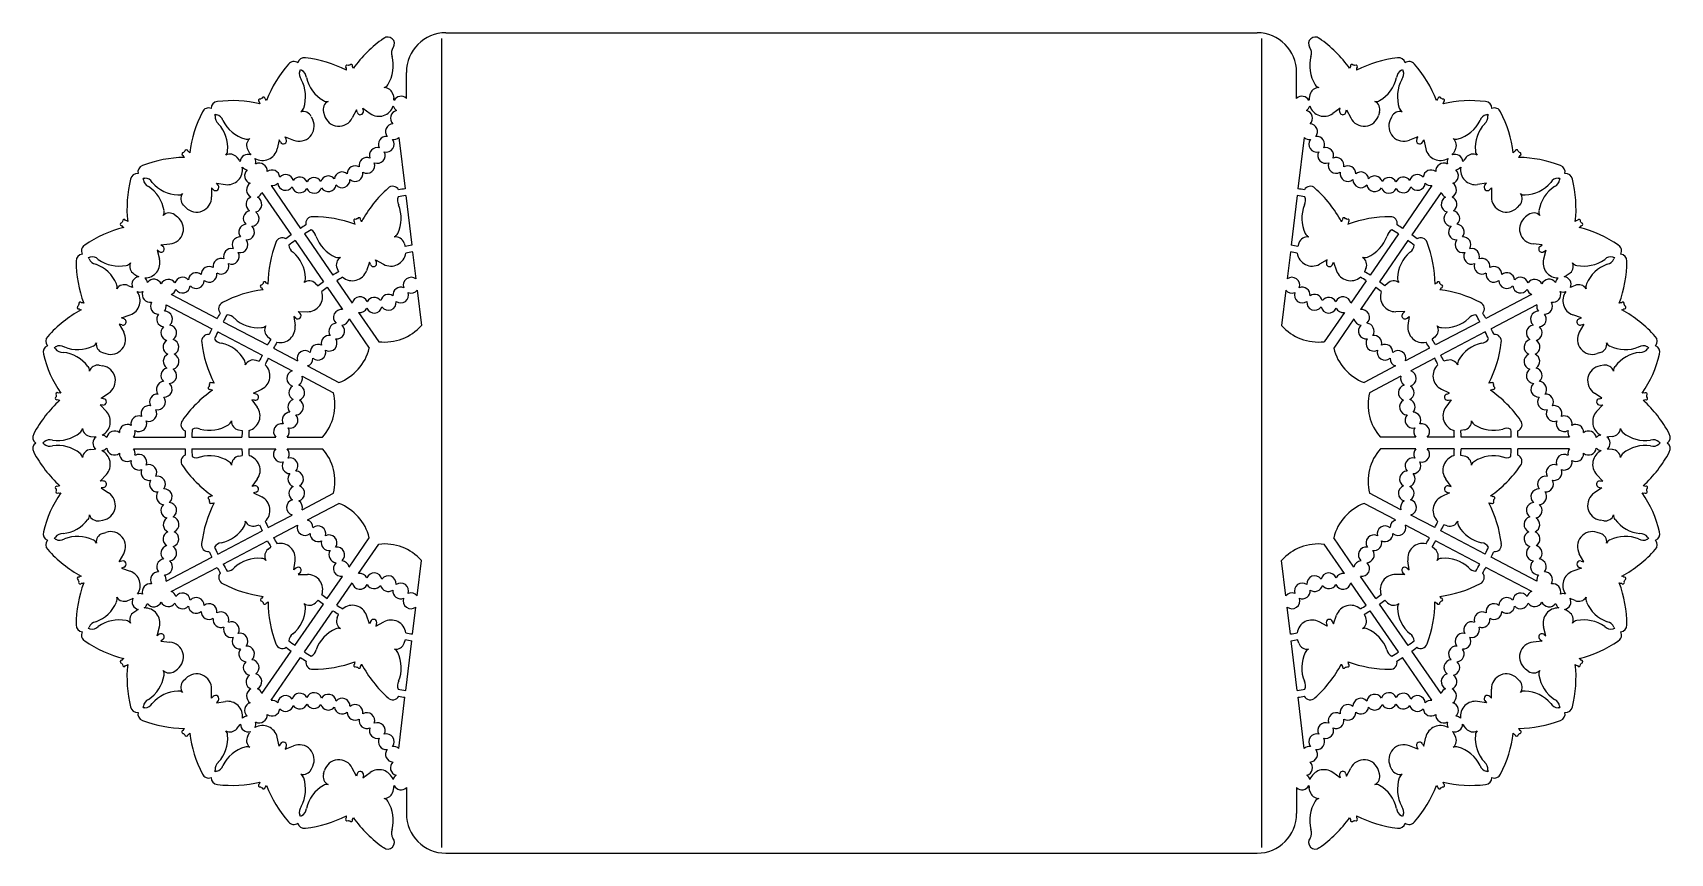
# Model space of a CAD drawing. Extents: x 41 to 330, y 208 to 353.
import ezdxf

# ---------------------------------------------------------------- set-up
doc = ezdxf.new("R2010")
doc.units = 0
doc.layers.get('0').update_dxf_attribs({"linetype": 'CONTINUOUS'})

msp = doc.modelspace()

# ---------------------------------------------------------------- linework, layer by layer
for p, q in [((113.1, 352.08), (113.1, 209.15)), ((113.86, 353.12), (257.33, 353.12)), ((258.1, 352.08), (258.1, 209.15)), ((106.86, 341.53), (106.86, 346.12)), ((264.33, 341.53), (264.33, 346.12)), ((104.51, 342.15), (104.63, 341.54)), ((266.68, 342.15), (266.56, 341.54)), ((92.2, 339.11), (92.37, 338.52)), ((98.02, 339.51), (97.3, 338.08)), ((98.15, 339.07), (98.02, 339.51)), ((99.16, 339.79), (100.46, 338.86)), ((99.25, 339.34), (99.16, 339.79)), ((272.03, 339.79), (270.73, 338.86)), ((271.94, 339.34), (272.03, 339.79)), ((273.04, 339.07), (273.17, 339.51)), ((273.17, 339.51), (273.89, 338.08)), ((278.99, 339.11), (278.82, 338.52)), ((90.03, 338.29), (90.3, 337.73)), ((281.16, 338.29), (280.89, 337.73)), ((84.37, 334.18), (84.01, 332.62)), ((84.6, 333.78), (84.37, 334.18)), ((85.41, 334.73), (86.89, 334.13)), ((85.6, 334.31), (85.41, 334.73)), ((105.52, 334.62), (106.62, 325.54)), ((265.67, 334.62), (264.57, 325.54)), ((285.79, 334.73), (284.3, 334.13)), ((285.59, 334.31), (285.79, 334.73)), ((286.59, 333.78), (286.83, 334.18)), ((286.83, 334.18), (287.18, 332.62)), ((76.9, 331.08), (77.29, 330.6)), ((78.81, 332.4), (79.12, 331.86)), ((292.38, 332.4), (292.07, 331.86)), ((294.29, 331.08), (293.9, 330.6)), ((72.38, 325.74), (72.42, 324.14)), ((72.71, 325.41), (72.38, 325.74)), ((73.26, 326.52), (74.85, 326.29)), ((73.55, 326.16), (73.26, 326.52)), ((81.31, 324.9), (86.49, 317.38)), ((82.94, 326.1), (88.15, 318.55)), ((288.25, 326.1), (283.04, 318.55)), ((289.88, 324.9), (284.7, 317.38)), ((297.93, 326.52), (296.34, 326.29)), ((297.64, 326.16), (297.93, 326.52)), ((298.48, 325.41), (298.81, 325.74)), ((298.81, 325.74), (298.78, 324.14)), ((67.41, 322.68), (67.84, 322.23)), ((106.77, 324.34), (107.83, 315.57)), ((264.42, 324.34), (263.36, 315.57)), ((303.78, 322.68), (303.35, 322.23)), ((65.88, 320.95), (66.37, 320.57)), ((305.31, 320.95), (304.82, 320.57)), ((63.44, 315.64), (65.03, 315.8)), ((87.17, 316.39), (92.19, 309.12)), ((88.84, 317.56), (93.87, 310.27)), ((106.46, 315.96), (106.65, 315.37)), ((264.73, 315.96), (264.54, 315.37)), ((282.35, 317.56), (277.32, 310.27)), ((284.02, 316.39), (279, 309.12)), ((307.75, 315.64), (306.16, 315.8)), ((62.77, 314.67), (63.18, 313.12)), ((63.16, 314.43), (62.77, 314.67)), ((63.8, 315.36), (63.44, 315.64)), ((101.43, 312.99), (102.83, 312.21)), ((101.57, 312.55), (101.43, 312.99)), ((107.97, 314.37), (108.55, 309.62)), ((263.22, 314.37), (262.64, 309.62)), ((269.76, 312.99), (268.36, 312.21)), ((269.62, 312.55), (269.76, 312.99)), ((307.39, 315.36), (307.75, 315.64)), ((308.42, 314.67), (308.01, 313.12)), ((308.03, 314.43), (308.42, 314.67)), ((58.67, 310.51), (59.2, 310.18)), ((94.6, 311.48), (94.85, 310.89)), ((100.33, 312.57), (99.79, 311.06)), ((100.52, 312.15), (100.33, 312.57)), ((270.67, 312.15), (270.86, 312.57)), ((270.86, 312.57), (271.4, 311.06)), ((276.59, 311.48), (276.34, 310.89)), ((312.52, 310.51), (311.99, 310.18)), ((57.6, 308.46), (58.17, 308.22)), ((90.79, 308.82), (91.24, 308.39)), ((92.87, 308.13), (95.59, 304.19)), ((94.55, 309.28), (97.27, 305.34)), ((108.79, 307.63), (109.54, 301.4)), ((262.4, 307.63), (261.65, 301.4)), ((276.64, 309.28), (273.92, 305.34)), ((278.32, 308.13), (275.6, 304.19)), ((280.4, 308.82), (279.95, 308.39)), ((313.59, 308.46), (313.02, 308.22)), ((64.37, 305.05), (72.45, 300.81)), ((65.29, 306.86), (73.38, 302.61)), ((305.9, 306.86), (297.81, 302.61)), ((306.82, 305.05), (298.74, 300.81)), ((56.08, 301.63), (56.86, 300.22)), ((56.52, 301.49), (56.08, 301.63)), ((56.5, 302.73), (58.01, 303.27)), ((56.92, 302.54), (56.5, 302.73)), ((74.45, 302.05), (82.29, 297.94)), ((86.94, 302.98), (87.17, 301.39)), ((87.3, 302.69), (86.94, 302.98)), ((87.72, 303.86), (89.33, 303.82)), ((88.05, 303.53), (87.72, 303.86)), ((96.73, 302.54), (100.29, 297.37)), ((98.41, 303.7), (101.98, 298.52)), ((272.78, 303.7), (269.21, 298.52)), ((274.46, 302.54), (270.9, 297.37)), ((283.47, 303.86), (281.86, 303.82)), ((283.14, 303.53), (283.47, 303.86)), ((283.89, 302.69), (284.25, 302.98)), ((284.25, 302.98), (284.02, 301.39)), ((296.74, 302.05), (288.9, 297.94)), ((314.69, 302.73), (313.18, 303.27)), ((314.27, 302.54), (314.69, 302.73)), ((315.11, 301.63), (314.33, 300.22)), ((314.67, 301.49), (315.11, 301.63)), ((73.51, 300.25), (81.34, 296.14)), ((82.37, 299.35), (82.87, 298.94)), ((288.82, 299.35), (288.32, 298.94)), ((297.68, 300.25), (289.85, 296.14)), ((53.1, 296.61), (53.69, 296.41)), ((82.4, 295.58), (86.64, 293.35)), ((83.35, 297.38), (87.6, 295.15)), ((287.84, 297.38), (283.59, 295.15)), ((288.79, 295.58), (284.55, 293.35)), ((318.09, 296.61), (317.5, 296.41)), ((52.55, 294.36), (53.16, 294.26)), ((80.24, 295.23), (80.83, 295.05)), ((89.37, 294.23), (94.93, 291.31)), ((281.83, 294.23), (276.26, 291.31)), ((290.95, 295.23), (290.36, 295.05)), ((318.64, 294.36), (318.03, 294.26)), ((79.83, 289.4), (81.27, 290.12)), ((88.41, 292.42), (93.98, 289.5)), ((282.78, 292.42), (277.21, 289.5)), ((291.36, 289.4), (289.92, 290.12)), ((52.71, 287.36), (53.8, 286.18)), ((53.17, 287.33), (52.71, 287.36)), ((52.85, 288.53), (54.19, 289.41)), ((53.31, 288.45), (52.85, 288.53)), ((79.55, 288.26), (80.48, 286.96)), ((80, 288.17), (79.55, 288.26)), ((80.27, 289.27), (79.83, 289.4)), ((291.64, 288.26), (290.71, 286.96)), ((290.92, 289.27), (291.36, 289.4)), ((291.19, 288.17), (291.64, 288.26)), ((318.34, 288.53), (317, 289.41)), ((318.48, 287.36), (317.39, 286.18)), ((317.88, 288.45), (318.34, 288.53)), ((318.02, 287.33), (318.48, 287.36)), ((51.02, 281.77), (51.64, 281.73)), ((58.59, 281.64), (67.71, 281.64)), ((68.91, 281.64), (77.77, 281.64)), ((77.19, 282.92), (77.82, 282.8)), ((78.97, 281.64), (83.76, 281.64)), ((85.76, 281.64), (92.04, 281.64)), ((285.43, 281.64), (279.15, 281.64)), ((292.22, 281.64), (287.43, 281.64)), ((294, 282.92), (293.37, 282.8)), ((302.28, 281.64), (293.42, 281.64)), ((312.6, 281.64), (303.48, 281.64)), ((320.17, 281.77), (319.55, 281.73)), ((51.02, 279.46), (51.64, 279.51)), ((58.58, 279.61), (67.72, 279.61)), ((68.92, 279.6), (77.77, 279.6)), ((77.21, 278.29), (77.82, 278.41)), ((78.97, 279.6), (83.75, 279.6)), ((85.76, 279.6), (92.04, 279.6)), ((285.43, 279.6), (279.15, 279.6)), ((292.22, 279.6), (287.44, 279.6)), ((293.98, 278.29), (293.37, 278.41)), ((302.27, 279.6), (293.42, 279.6)), ((312.61, 279.61), (303.47, 279.61)), ((320.17, 279.46), (319.55, 279.51)), ((52.71, 273.87), (53.8, 275.05)), ((53.17, 273.91), (52.71, 273.87)), ((53.31, 272.78), (52.85, 272.71)), ((52.85, 272.71), (54.19, 271.82)), ((79.56, 272.94), (80.5, 274.24)), ((80.01, 273.03), (79.56, 272.94)), ((291.64, 272.94), (290.7, 274.24)), ((291.18, 273.03), (291.64, 272.94)), ((318.34, 272.71), (317, 271.82)), ((318.48, 273.87), (317.39, 275.05)), ((317.88, 272.78), (318.34, 272.71)), ((318.02, 273.91), (318.48, 273.87)), ((80.28, 271.93), (79.83, 271.8)), ((79.83, 271.8), (81.27, 271.08)), ((88.41, 268.82), (93.98, 271.74)), ((89.36, 267.01), (94.92, 269.93)), ((281.83, 267.01), (276.27, 269.93)), ((282.78, 268.82), (277.21, 271.74)), ((291.36, 271.8), (289.92, 271.08)), ((290.91, 271.93), (291.36, 271.8)), ((52.55, 266.87), (53.16, 266.98)), ((82.4, 265.66), (86.65, 267.89)), ((288.79, 265.66), (284.54, 267.89)), ((318.64, 266.87), (318.03, 266.98)), ((53.1, 264.63), (53.69, 264.82)), ((73.5, 260.99), (81.34, 265.1)), ((80.23, 265.97), (80.85, 266.15)), ((83.35, 263.86), (87.59, 266.08)), ((96.72, 258.7), (100.29, 263.88)), ((274.47, 258.7), (270.9, 263.88)), ((287.84, 263.86), (283.6, 266.08)), ((297.69, 260.99), (289.85, 265.1)), ((290.96, 265.97), (290.34, 266.15)), ((318.09, 264.63), (317.5, 264.82)), ((56.08, 259.61), (56.86, 261.01)), ((74.45, 259.19), (82.28, 263.3)), ((82.4, 261.88), (82.89, 262.27)), ((98.4, 257.54), (101.97, 262.71)), ((272.79, 257.54), (269.22, 262.71)), ((288.79, 261.88), (288.3, 262.27)), ((296.74, 259.19), (288.91, 263.3)), ((315.11, 259.61), (314.33, 261.01)), ((56.52, 259.75), (56.08, 259.61)), ((56.92, 258.69), (56.5, 258.51)), ((56.5, 258.51), (58.01, 257.97)), ((64.37, 256.2), (72.44, 260.43)), ((65.28, 254.38), (73.39, 258.64)), ((86.97, 258.23), (87.19, 259.82)), ((87.33, 258.52), (86.97, 258.23)), ((108.78, 253.6), (109.54, 259.84)), ((262.41, 253.6), (261.65, 259.84)), ((283.86, 258.52), (284.23, 258.23)), ((284.23, 258.23), (284, 259.82)), ((305.92, 254.38), (297.8, 258.64)), ((306.82, 256.2), (298.75, 260.43)), ((314.69, 258.51), (313.18, 257.97)), ((314.27, 258.69), (314.69, 258.51)), ((314.67, 259.75), (315.11, 259.61)), ((88.07, 257.67), (87.74, 257.35)), ((87.74, 257.35), (89.35, 257.38)), ((92.87, 253.11), (95.59, 257.05)), ((94.54, 251.95), (97.26, 255.89)), ((276.65, 251.95), (273.93, 255.89)), ((278.32, 253.11), (275.6, 257.05)), ((283.45, 257.35), (281.84, 257.38)), ((283.12, 257.67), (283.45, 257.35)), ((57.6, 252.77), (58.17, 253.02)), ((87.16, 244.83), (92.19, 252.12)), ((90.8, 252.38), (91.26, 252.82)), ((284.03, 244.83), (279, 252.12)), ((280.39, 252.38), (279.93, 252.82)), ((313.59, 252.77), (313.02, 253.02)), ((58.67, 250.72), (59.2, 251.05)), ((88.84, 243.69), (93.86, 250.96)), ((94.63, 249.76), (94.87, 250.33)), ((100.36, 248.65), (99.82, 250.16)), ((107.97, 246.86), (108.55, 251.62)), ((263.22, 246.86), (262.64, 251.62)), ((270.83, 248.65), (271.37, 250.16)), ((276.56, 249.76), (276.32, 250.33)), ((282.35, 243.69), (277.33, 250.96)), ((312.52, 250.72), (311.99, 251.05)), ((62.77, 246.56), (63.18, 248.11)), ((63.16, 246.81), (62.77, 246.56)), ((100.55, 249.08), (100.36, 248.65)), ((101.46, 248.23), (102.87, 249.01)), ((101.6, 248.67), (101.46, 248.23)), ((269.73, 248.23), (268.33, 249.01)), ((269.59, 248.67), (269.73, 248.23)), ((270.64, 249.08), (270.83, 248.65)), ((308.42, 246.56), (308.01, 248.11)), ((308.03, 246.81), (308.42, 246.56)), ((63.8, 245.87), (63.44, 245.59)), ((63.44, 245.59), (65.03, 245.43)), ((81.3, 236.35), (86.47, 243.85)), ((106.48, 245.25), (106.68, 245.86)), ((106.76, 236.88), (107.82, 245.67)), ((264.43, 236.88), (263.37, 245.67)), ((264.71, 245.25), (264.51, 245.86)), ((289.89, 236.35), (284.72, 243.85)), ((307.75, 245.59), (306.16, 245.43)), ((307.39, 245.87), (307.75, 245.59)), ((65.88, 240.29), (66.37, 240.67)), ((82.93, 235.14), (88.15, 242.7)), ((288.26, 235.14), (283.04, 242.7)), ((305.31, 240.29), (304.82, 240.67)), ((67.41, 238.56), (67.84, 239)), ((303.78, 238.56), (303.35, 239)), ((72.38, 235.5), (72.42, 237.1)), ((72.71, 235.83), (72.38, 235.5)), ((73.55, 235.08), (73.26, 234.72)), ((73.26, 234.72), (74.85, 234.94)), ((105.51, 226.63), (106.61, 235.69)), ((265.68, 226.63), (264.58, 235.69)), ((297.93, 234.72), (296.34, 234.94)), ((297.64, 235.08), (297.93, 234.72)), ((298.48, 235.83), (298.81, 235.5)), ((298.81, 235.5), (298.78, 237.1)), ((76.9, 230.15), (77.29, 230.63)), ((78.81, 228.84), (79.12, 229.37)), ((292.38, 228.84), (292.07, 229.37)), ((294.29, 230.15), (293.9, 230.63)), ((84.37, 227.05), (84.01, 228.62)), ((84.6, 227.45), (84.37, 227.05)), ((85.41, 226.51), (86.89, 227.11)), ((85.6, 226.93), (85.41, 226.51)), ((285.79, 226.51), (284.3, 227.11)), ((285.59, 226.93), (285.79, 226.51)), ((286.59, 227.45), (286.83, 227.05)), ((286.83, 227.05), (287.18, 228.62)), ((90.03, 222.94), (90.3, 223.51)), ((98.02, 221.72), (97.3, 223.16)), ((273.17, 221.72), (273.89, 223.16)), ((281.16, 222.94), (280.89, 223.51)), ((92.2, 222.12), (92.37, 222.72)), ((98.15, 222.17), (98.02, 221.72)), ((99.16, 221.44), (100.46, 222.38)), ((99.25, 221.9), (99.16, 221.44)), ((272.03, 221.44), (270.73, 222.38)), ((271.94, 221.9), (272.03, 221.44)), ((273.04, 222.17), (273.17, 221.72)), ((278.99, 222.12), (278.82, 222.72)), ((104.51, 219.09), (104.63, 219.7)), ((106.86, 219.71), (106.86, 215.12)), ((264.33, 219.71), (264.33, 215.12)), ((266.68, 219.09), (266.56, 219.7)), ((113.86, 208.12), (257.33, 208.12))]:
    msp.add_line(p, q)
for centre, radius, start, end in [((114.99, 334.52), 21.38, 124.6246, 144.9312), ((103.58, 351.2), 1.17, 326.4556, 128.8919), ((105.72, 349.59), 1.51, 140.507, 205.1996), ((113.86, 346.12), 7, 90, 180), ((257.33, 346.12), 7, 0, 90), ((267.61, 351.2), 1.17, 51.1081, 213.5444), ((265.47, 349.59), 1.51, 334.8004, 39.493), ((256.2, 334.52), 21.38, 35.0688, 55.3754), ((102.03, 333.4), 21.38, 138.4707, 158.7773), ((86.96, 346.86), 1.17, 53.3058, 142.738), ((88.81, 347.56), 1.17, 78.8005, 168.2327), ((86.46, 327.49), 21.38, 62.7612, 83.0677), ((98.26, 347.32), 6.3, 327.5854, 15.0025), ((272.93, 347.32), 6.3, 164.9975, 212.4146), ((284.73, 327.49), 21.38, 96.9323, 117.2388), ((282.38, 347.56), 1.17, 11.7673, 101.1995), ((284.23, 346.86), 1.17, 37.262, 126.6942), ((269.16, 333.4), 21.38, 21.2227, 41.5293), ((89.43, 345.81), 1.51, 159.5446, 219.0457), ((86.96, 346.86), 1.17, 333.596, 348.2327), ((88.81, 347.56), 1.17, 233.3058, 247.9424), ((82.73, 341.82), 6.3, 341.4316, 28.8486), ((87.66, 345.14), 1.51, 2.4927, 61.9939), ((95.32, 346.59), 6.3, 192.6898, 240.1069), ((96.38, 347.1), 0.268, 51.8999, 231.8999), ((96.84, 346.74), 0.65, 166.2094, 201.7093), ((96.84, 346.74), 0.65, 90.1019, 117.5904), ((97.09, 347.28), 0.269, 335.6378, 155.6378), ((96.84, 346.74), 0.65, 5.983, 41.1737), ((274.35, 346.74), 0.65, 138.8263, 174.017), ((274.1, 347.28), 0.269, 24.3622, 204.3622), ((274.35, 346.74), 0.65, 62.4096, 89.8981), ((274.81, 347.1), 0.268, 308.1001, 128.1001), ((274.35, 346.74), 0.65, 338.2907, 13.7906), ((275.87, 346.59), 6.3, 299.8931, 347.3102), ((283.53, 345.14), 1.51, 118.0061, 177.5073), ((288.46, 341.82), 6.3, 151.1514, 198.5684), ((282.38, 347.56), 1.17, 292.0576, 306.6942), ((281.76, 345.81), 1.51, 320.9543, 20.4554), ((284.23, 346.86), 1.17, 191.7673, 206.404), ((102.65, 344.45), 1.06, 284.3791, 331.0709), ((102.95, 341.83), 1.59, 11.318, 91.0432), ((105.9, 340.51), 1.39, 46.6348, 151.4681), ((265.29, 340.51), 1.39, 28.5319, 133.3652), ((268.24, 341.83), 1.59, 88.9568, 168.682), ((268.54, 344.45), 1.06, 208.9291, 255.6209), ((89.77, 329.29), 21.38, 152.6013, 172.9828), ((71.87, 338.67), 1.17, 67.1519, 156.8686), ((73.5, 339.79), 1.17, 92.6466, 182.3633), ((76.01, 319.74), 21.38, 76.6073, 96.9139), ((80.95, 341.16), 0.268, 65.746, 245.746), ((81.49, 340.92), 0.65, 180.0555, 215.5555), ((81.49, 340.92), 0.65, 103.9481, 131.4365), ((81.6, 341.5), 0.269, 349.4839, 169.4839), ((81.49, 340.92), 0.65, 19.8292, 55.0198), ((87.68, 340.09), 1.06, 298.2253, 344.9171), ((88.59, 337.62), 1.59, 25.1641, 104.8893), ((93.72, 339.56), 1.59, 116.6491, 196.3743), ((92.76, 342.02), 1.06, 236.6214, 283.3132), ((98.7, 339.2), 0.565, 193.8462, 13.8462), ((102.02, 341.01), 2.66, 234.216, 341.7136), ((105.43, 338.01), 1.39, 103.7781, 225.5726), ((105.9, 340.51), 1.39, 193.765, 235.0463), ((102.02, 341.01), 2.66, 3.5195, 11.318), ((265.29, 340.51), 1.39, 304.9537, 346.235), ((265.76, 338.01), 1.39, 314.4274, 76.2219), ((269.17, 341.01), 2.66, 168.682, 176.4805), ((269.17, 341.01), 2.66, 198.2864, 305.784), ((272.49, 339.2), 0.565, 166.1538, 346.1538), ((278.43, 342.02), 1.06, 256.6868, 303.3786), ((277.47, 339.56), 1.59, 343.6257, 63.3509), ((282.6, 337.62), 1.59, 75.1107, 154.8359), ((283.51, 340.09), 1.06, 195.0829, 241.7747), ((289.7, 340.92), 0.65, 124.9802, 160.1708), ((289.59, 341.5), 0.269, 10.5161, 190.5161), ((289.7, 340.92), 0.65, 48.5635, 76.0519), ((290.24, 341.16), 0.268, 294.254, 114.254), ((295.18, 319.74), 21.38, 83.0861, 103.3927), ((289.7, 340.92), 0.65, 324.4445, 359.9445), ((297.69, 339.79), 1.17, 357.6367, 87.3534), ((299.32, 338.67), 1.17, 23.1314, 112.8481), ((281.42, 329.29), 21.38, 7.0172, 27.3987), ((74.52, 338.24), 1.51, 173.3907, 232.8919), ((71.87, 338.67), 1.17, 347.4422, 2.0789), ((73.5, 339.79), 1.17, 247.1519, 261.7886), ((72.96, 337.17), 1.51, 16.3389, 75.84), ((68.97, 332.76), 6.3, 355.2777, 42.6948), ((80.05, 340.41), 6.3, 206.536, 253.953), ((87.89, 336.6), 2.66, 248.0621, 25.1641), ((94.92, 339.27), 2.66, 196.3743, 333.4764), ((104.56, 335.63), 1.39, 94.3044, 216.0989), ((266.63, 335.63), 1.39, 323.9011, 85.6956), ((276.27, 339.27), 2.66, 206.5236, 343.6257), ((283.3, 336.6), 2.66, 154.8359, 291.9379), ((291.14, 340.41), 6.3, 286.047, 333.464), ((302.22, 332.76), 6.3, 137.3052, 184.7223), ((298.23, 337.17), 1.51, 104.16, 163.6611), ((296.67, 338.24), 1.51, 307.1081, 6.6093), ((297.69, 339.79), 1.17, 278.2114, 292.8481), ((299.32, 338.67), 1.17, 177.9211, 192.5578), ((78.66, 335.35), 1.06, 250.4676, 297.1594), ((80.18, 333.2), 1.59, 130.4953, 210.2205), ((85.1, 334.05), 0.565, 207.6923, 27.6923), ((103.31, 333.42), 1.39, 84.8308, 206.9062), ((103.31, 333.42), 1.39, 255.638, 36.0989), ((104.56, 335.63), 1.39, 264.8308, 313.6061), ((266.63, 335.63), 1.39, 226.3939, 275.1692), ((267.88, 333.42), 1.39, 143.9011, 284.362), ((267.88, 333.42), 1.39, 333.0938, 95.1692), ((286.09, 334.05), 0.565, 152.3077, 332.3077), ((291.01, 333.2), 1.59, 329.7795, 49.5047), ((292.53, 335.35), 1.06, 242.8406, 289.5324), ((67.87, 309.7), 21.38, 90.7485, 111.0445), ((67.4, 331.7), 0.268, 79.5922, 259.5922), ((67.98, 331.59), 0.65, 193.9017, 233.2324), ((67.98, 331.59), 0.65, 117.7942, 145.2827), ((67.95, 332.18), 0.269, 3.3301, 183.3301), ((67.98, 331.59), 0.65, 28.5209, 68.866), ((74.19, 332.27), 1.06, 312.0714, 358.7632), ((75.67, 330.08), 1.59, 39.0103, 118.7355), ((75.22, 328.93), 2.66, 32.9817, 39.0103), ((78.85, 330.25), 1.39, 70.0704, 174.9036), ((81.42, 333.2), 2.66, 210.2205, 218.0189), ((81.42, 333.2), 2.66, 239.8249, 347.3225), ((78.85, 330.25), 1.39, 346.4921, 27.7734), ((99.88, 329.68), 1.39, 67.9522, 190.6138), ((101.72, 331.43), 1.39, 75.638, 199.2204), ((101.72, 331.43), 1.39, 247.9522, 26.9062), ((269.47, 331.43), 1.39, 153.0938, 292.0478), ((269.47, 331.43), 1.39, 340.7796, 104.362), ((271.31, 329.68), 1.39, 349.3862, 112.0478), ((289.77, 333.2), 2.66, 192.6775, 300.1751), ((292.34, 330.25), 1.39, 152.2266, 193.5079), ((289.77, 333.2), 2.66, 321.9811, 329.7795), ((292.34, 330.25), 1.39, 5.0964, 109.9296), ((295.97, 328.93), 2.66, 140.9897, 147.0183), ((295.52, 330.08), 1.59, 61.2645, 140.9897), ((297, 332.27), 1.06, 181.2368, 227.9286), ((303.21, 331.59), 0.65, 111.134, 151.4791), ((303.24, 332.18), 0.269, 356.6699, 176.6699), ((303.21, 331.59), 0.65, 34.7173, 62.2058), ((303.21, 331.59), 0.65, 306.7676, 346.0983), ((303.32, 309.7), 21.38, 68.9555, 89.2515), ((303.79, 331.7), 0.268, 280.4078, 100.4078), ((59.24, 327.06), 1.17, 82.1744, 170.1806), ((60.54, 328.52), 1.17, 106.7772, 194.7834), ((59.18, 327.11), 1.17, 1.2883, 15.925), ((60.49, 328.59), 1.17, 260.9981, 275.6347), ((60.59, 325.91), 1.51, 30.185, 89.6862), ((75.22, 328.93), 2.66, 261.9083, 9.4059), ((78.9, 330.29), 1.39, 221.4573, 262.7386), ((79.64, 327.86), 1.39, 131.4704, 253.2649), ((80.85, 328.69), 1.39, 355.9658, 117.7603), ((83.09, 327.48), 1.39, 5.4395, 127.234), ((85.49, 326.66), 1.39, 14.6323, 136.7077), ((88, 326.23), 1.39, 22.3181, 145.9005), ((90.54, 326.14), 1.39, 30.9246, 153.5863), ((93.06, 326.43), 1.39, 40.3983, 162.1928), ((95.5, 327.13), 1.39, 49.872, 171.6665), ((97.8, 328.22), 1.39, 59.3457, 181.1402), ((97.8, 328.22), 1.39, 229.872, 10.6138), ((99.88, 329.68), 1.39, 239.3457, 19.2204), ((271.31, 329.68), 1.39, 160.7796, 300.6543), ((273.39, 328.22), 1.39, 169.3862, 310.128), ((273.39, 328.22), 1.39, 358.8598, 120.6543), ((275.69, 327.13), 1.39, 8.3335, 130.128), ((278.13, 326.43), 1.39, 17.8072, 139.6017), ((280.66, 326.14), 1.39, 26.4137, 149.0754), ((283.19, 326.23), 1.39, 34.0995, 157.6819), ((285.7, 326.66), 1.39, 43.2923, 165.3677), ((288.1, 327.48), 1.39, 52.766, 174.5605), ((290.34, 328.69), 1.39, 62.2397, 184.0342), ((291.55, 327.86), 1.39, 286.7351, 48.5296), ((292.3, 330.29), 1.39, 277.2614, 318.5427), ((295.97, 328.93), 2.66, 170.5941, 278.0917), ((310.6, 325.91), 1.51, 90.3138, 149.815), ((310.7, 328.59), 1.17, 264.3653, 279.0019), ((312.01, 327.11), 1.17, 164.075, 178.7117), ((310.65, 328.52), 1.17, 345.2166, 73.2228), ((311.95, 327.06), 1.17, 9.8194, 97.8256), ((78.82, 322.06), 21.38, 165.9133, 186.2192), ((61.85, 327.32), 1.51, 187.2369, 246.738), ((57.78, 320.68), 6.3, 9.1239, 56.5409), ((66.7, 330.75), 6.3, 220.3821, 267.7992), ((66.56, 325.51), 1.06, 264.3137, 311.0055), ((68.55, 323.78), 1.59, 144.3414, 224.0666), ((73.13, 325.78), 0.565, 221.5385, 41.5385), ((79.98, 325.34), 1.39, 121.9968, 243.7913), ((79.98, 325.34), 1.39, 292.5231, 341.3773), ((83.09, 327.48), 1.39, 264.0975, 316.7077), ((85.49, 326.66), 1.39, 185.4395, 325.9005), ((88, 326.23), 1.39, 194.6323, 333.5863), ((90.54, 326.14), 1.39, 202.3181, 342.1928), ((93.06, 326.43), 1.39, 210.9246, 351.6665), ((95.5, 327.13), 1.39, 220.3983, 1.1402), ((117.78, 309.63), 21.38, 131.5054, 151.8026), ((104.45, 324.82), 1.17, 27.4909, 135.7727), ((113.07, 280.6), 45.4, 98.1677, 99.6097), ((258.12, 280.6), 45.4, 80.3903, 81.8323), ((266.74, 324.82), 1.17, 44.2273, 152.5091), ((253.41, 309.63), 21.38, 28.1974, 48.4946), ((275.69, 327.13), 1.39, 178.8598, 319.6017), ((278.13, 326.43), 1.39, 188.3335, 329.0754), ((280.66, 326.14), 1.39, 197.8072, 337.6819), ((283.19, 326.23), 1.39, 206.4137, 345.3677), ((285.7, 326.66), 1.39, 214.0995, 354.5605), ((288.1, 327.48), 1.39, 223.2923, 275.9025), ((291.21, 325.34), 1.39, 198.6227, 247.4769), ((291.21, 325.34), 1.39, 296.2087, 58.0032), ((298.06, 325.78), 0.565, 138.4615, 318.4615), ((302.64, 323.78), 1.59, 315.9334, 35.6586), ((304.63, 325.51), 1.06, 228.9945, 275.6863), ((304.49, 330.75), 6.3, 272.2008, 319.6179), ((313.41, 320.68), 6.3, 123.4591, 170.8761), ((309.34, 327.32), 1.51, 293.262, 352.7631), ((292.37, 322.06), 21.38, 353.7808, 14.0867), ((62.96, 321.44), 1.06, 325.9176, 12.6094), ((69.76, 324.08), 2.66, 224.0666, 1.1687), ((79.41, 320.3), 1.39, 103.3303, 226.9127), ((79.9, 322.8), 1.39, 112.5231, 234.5985), ((79.9, 322.8), 1.39, 283.3303, 63.7913), ((106.78, 323.5), 1.51, 155.4673, 212.0457), ((99.64, 320.35), 6.3, 334.4316, 21.8486), ((113.07, 280.6), 44.2, 98.202, 99.998), ((258.12, 280.6), 44.2, 80.002, 81.798), ((271.55, 320.35), 6.3, 158.1514, 205.5684), ((264.42, 323.5), 1.51, 327.9543, 24.5327), ((291.29, 322.8), 1.39, 116.2087, 256.6697), ((291.29, 322.8), 1.39, 305.4015, 67.4769), ((291.78, 320.3), 1.39, 313.0873, 76.6697), ((301.44, 324.08), 2.66, 178.8313, 315.9334), ((308.23, 321.44), 1.06, 167.3906, 214.0824), ((62.03, 297.95), 21.38, 103.9749, 124.3565), ((56.51, 319.27), 0.268, 93.4383, 273.4383), ((57.1, 319.3), 0.65, 131.6404, 159.1288), ((57.1, 319.3), 0.65, 207.7478, 248.9052), ((56.92, 319.87), 0.269, 17.1763, 197.1763), ((57.1, 319.3), 0.65, 43.0422, 82.7121), ((64.92, 319.68), 1.59, 52.8564, 132.5816), ((64.77, 318.45), 2.66, 275.7544, 52.8564), ((78.6, 317.9), 1.39, 95.6445, 218.3062), ((78.6, 317.9), 1.39, 267.038, 46.9127), ((79.41, 320.3), 1.39, 275.6445, 54.5985), ((113.07, 280.6), 45.4, 121.8834, 123.2908), ((90.23, 319.44), 1.17, 85.6813, 194.2572), ((90.3, 299.23), 21.38, 69.6, 89.9486), ((97.8, 319.91), 0.268, 58.746, 238.746), ((98.3, 319.6), 0.65, 173.0555, 211.6794), ((98.3, 319.6), 0.65, 96.9481, 124.4365), ((98.48, 320.17), 0.269, 342.4839, 162.4839), ((98.3, 319.6), 0.65, 10.9034, 48.0198), ((272.89, 319.6), 0.65, 131.9802, 169.0966), ((272.71, 320.17), 0.269, 17.5161, 197.5161), ((272.89, 319.6), 0.65, 55.5635, 83.0519), ((273.39, 319.91), 0.268, 301.254, 121.254), ((280.89, 299.23), 21.38, 90.0514, 110.4), ((272.89, 319.6), 0.65, 328.3206, 6.9445), ((280.96, 319.44), 1.17, 345.7428, 94.3187), ((258.12, 280.6), 45.4, 56.7092, 58.1166), ((291.78, 320.3), 1.39, 125.4015, 264.3555), ((292.59, 317.9), 1.39, 133.0873, 272.962), ((292.59, 317.9), 1.39, 321.6938, 84.3555), ((306.42, 318.45), 2.66, 127.1436, 264.2456), ((306.27, 319.68), 1.59, 47.4184, 127.1436), ((314.09, 319.3), 0.65, 97.2879, 136.9578), ((314.27, 319.87), 0.269, 342.8237, 162.8237), ((314.09, 319.3), 0.65, 291.0948, 332.2522), ((309.17, 297.95), 21.38, 55.6435, 76.0251), ((314.09, 319.3), 0.65, 20.8712, 48.3596), ((314.68, 319.27), 0.268, 266.5617, 86.5617), ((77.43, 315.64), 1.39, 87.038, 208.8325), ((77.43, 315.64), 1.39, 257.5643, 38.3062), ((103.76, 308.48), 21.38, 159.1977, 179.4949), ((84.9, 315.74), 1.17, 55.1832, 163.465), ((113.08, 280.59), 45.4, 125.86, 127.302), ((113.08, 280.59), 44.2, 125.8943, 127.6903), ((113.07, 280.6), 44.2, 121.4621, 123.2548), ((89.37, 316.92), 1.51, 9.3389, 65.3371), ((96.81, 319.28), 6.3, 199.536, 246.953), ((104.34, 318.03), 1.06, 291.2253, 337.9171), ((104.95, 315.46), 1.59, 18.1641, 97.8893), ((266.24, 315.46), 1.59, 82.1107, 161.8359), ((266.85, 318.03), 1.06, 202.0829, 248.7747), ((274.38, 319.28), 6.3, 293.047, 340.464), ((281.82, 316.92), 1.51, 114.6629, 170.6611), ((258.12, 280.6), 44.2, 56.7452, 58.5379), ((258.11, 280.59), 44.2, 52.3097, 54.1057), ((258.11, 280.59), 45.4, 52.698, 54.14), ((286.29, 315.74), 1.17, 16.535, 124.8168), ((267.43, 308.48), 21.38, 0.5051, 20.8023), ((293.76, 315.64), 1.39, 141.6938, 282.4357), ((293.76, 315.64), 1.39, 331.1675, 92.962), ((49.63, 312.84), 1.17, 94.5945, 184.3112), ((50.55, 314.59), 1.17, 120.0892, 209.8059), ((50.54, 314.59), 1.17, 274.8442, 289.4809), ((49.62, 312.84), 1.17, 15.1345, 29.7712), ((52.16, 313.69), 1.51, 201.0831, 260.5842), ((51.28, 312.02), 1.51, 44.0312, 103.5323), ((56.05, 318.18), 6.3, 234.2283, 281.6453), ((60.61, 312.44), 2.66, 269.7246, 15.0148), ((63.48, 314.9), 0.565, 235.3846, 55.3846), ((74.07, 311.85), 1.39, 68.0906, 189.8851), ((75.91, 313.6), 1.39, 77.5643, 199.3588), ((75.91, 313.6), 1.39, 248.0906, 28.8325), ((87.57, 315.65), 1.51, 183.1596, 239.738), ((82.72, 309.55), 6.3, 2.1239, 49.5409), ((94.81, 314.43), 1.06, 243.4676, 290.1594), ((96.06, 312.1), 1.59, 123.4953, 203.2205), ((104.12, 314.54), 2.66, 241.0621, 351.9734), ((113.1, 280.62), 35.34, 98.5682, 100.5067), ((113.1, 280.62), 34.14, 98.6267, 100.6984), ((258.1, 280.62), 34.14, 79.3016, 81.3733), ((258.1, 280.62), 35.34, 79.4933, 81.4318), ((267.07, 314.54), 2.66, 188.0266, 298.9379), ((276.38, 314.43), 1.06, 249.8406, 296.5324), ((275.13, 312.1), 1.59, 336.7795, 56.5047), ((288.47, 309.55), 6.3, 130.4591, 177.8761), ((283.62, 315.65), 1.51, 300.262, 356.8404), ((295.28, 313.6), 1.39, 151.1675, 291.9094), ((295.28, 313.6), 1.39, 340.6412, 102.4357), ((297.12, 311.85), 1.39, 350.1149, 111.9094), ((307.71, 314.9), 0.565, 124.6154, 304.6154), ((310.58, 312.44), 2.66, 164.9852, 270.2754), ((315.14, 318.18), 6.3, 258.3547, 305.7717), ((319.91, 312.02), 1.51, 76.4677, 135.9688), ((319.03, 313.69), 1.51, 279.4158, 338.9169), ((320.65, 314.59), 1.17, 250.5191, 265.1558), ((321.57, 312.84), 1.17, 150.2288, 164.8655), ((320.64, 314.59), 1.17, 330.1941, 59.9108), ((321.56, 312.84), 1.17, 355.6888, 85.4055), ((69.83, 312.76), 21.38, 180.0439, 200.3546), ((49.8, 306.26), 6.3, 22.97, 70.3871), ((57.17, 313.06), 1.06, 278.1599, 324.8517), ((59.52, 311.86), 1.59, 158.1876, 237.9128), ((59.71, 308.63), 1.39, 97.7627, 202.5959), ((60.61, 312.44), 2.66, 237.9128, 245.7112), ((67.26, 308.53), 1.39, 42.3246, 164.4), ((69.68, 309.32), 1.39, 50.0104, 173.5928), ((71.97, 310.42), 1.39, 58.6169, 181.2786), ((71.97, 310.42), 1.39, 230.0104, 9.8851), ((74.07, 311.85), 1.39, 238.6169, 19.3588), ((113.1, 280.62), 35.34, 121.0792, 122.96), ((113.1, 280.62), 34.14, 120.8773, 122.9018), ((97.29, 311.96), 2.66, 229.9021, 340.3225), ((101.04, 312.35), 0.565, 200.6923, 20.6923), ((270.15, 312.35), 0.565, 159.3077, 339.3077), ((273.9, 311.96), 2.66, 199.6775, 310.0979), ((258.1, 280.62), 34.14, 57.0982, 59.1227), ((258.1, 280.62), 35.34, 57.04, 58.9208), ((297.12, 311.85), 1.39, 160.6412, 301.3831), ((299.22, 310.42), 1.39, 170.1149, 309.9896), ((299.22, 310.42), 1.39, 358.7214, 121.3831), ((301.51, 309.32), 1.39, 6.4072, 129.9896), ((303.93, 308.53), 1.39, 15.6, 137.6754), ((310.58, 312.44), 2.66, 294.2888, 302.0872), ((311.48, 308.63), 1.39, 337.4041, 82.2373), ((311.67, 311.86), 1.59, 302.0872, 21.8124), ((314.02, 313.06), 1.06, 215.1483, 261.8401), ((321.39, 306.26), 6.3, 109.6129, 157.03), ((301.36, 312.76), 21.38, 339.6454, 359.9561), ((54.65, 308.25), 1.06, 339.7637, 26.4555), ((56.97, 307), 1.59, 66.7026, 146.4278), ((57.12, 305.77), 2.66, 289.6006, 37.0982), ((57.12, 305.77), 2.66, 60.674, 66.7026), ((59.74, 308.68), 1.39, 249.1496, 290.4309), ((61.53, 306.88), 1.39, 159.1627, 280.9572), ((59.74, 308.68), 1.39, 13.7413, 51.6465), ((62.21, 308.18), 1.39, 23.6581, 143.3159), ((64.75, 308.15), 1.39, 33.1318, 154.9263), ((64.75, 308.15), 1.39, 292.6662, 344.4), ((67.26, 308.53), 1.39, 213.1318, 353.5928), ((69.68, 309.32), 1.39, 222.3246, 1.2786), ((84.26, 286.5), 21.38, 97.2924, 117.6409), ((81.29, 308.3), 0.268, 86.4383, 266.4383), ((81.88, 308.26), 0.65, 200.7478, 239.3717), ((81.88, 308.26), 0.65, 124.6404, 152.1288), ((81.77, 308.85), 0.269, 10.1763, 190.1763), ((81.88, 308.26), 0.65, 38.5957, 75.7121), ((87.96, 309.68), 1.06, 318.9176, 5.6094), ((89.69, 307.68), 1.59, 45.8564, 125.5816), ((89.39, 306.48), 2.66, 268.7544, 19.6658), ((113.1, 280.62), 35.34, 126.2605, 128.199), ((113.1, 280.62), 34.14, 126.319, 128.3907), ((105.87, 306.75), 1.39, 68.1687, 185.6865), ((105.87, 306.75), 1.39, 234.4183, 19.4369), ((107.71, 308.51), 1.39, 52.7533, 199.4369), ((107.71, 308.51), 1.39, 248.1687, 321.053), ((263.49, 308.51), 1.39, 218.947, 291.8313), ((263.49, 308.51), 1.39, 340.5631, 127.2467), ((265.32, 306.75), 1.39, 160.5631, 305.5817), ((265.32, 306.75), 1.39, 354.3135, 111.8313), ((258.1, 280.62), 34.14, 51.6093, 53.681), ((258.1, 280.62), 35.34, 51.801, 53.7395), ((281.8, 306.48), 2.66, 160.3342, 271.2456), ((281.5, 307.68), 1.59, 54.4184, 134.1436), ((283.23, 309.68), 1.06, 174.3906, 221.0824), ((289.31, 308.26), 0.65, 104.2879, 141.4043), ((289.42, 308.85), 0.269, 349.8237, 169.8237), ((289.31, 308.26), 0.65, 300.6283, 339.2522), ((286.93, 286.5), 21.38, 62.3591, 82.7076), ((289.31, 308.26), 0.65, 27.8712, 55.3596), ((289.9, 308.3), 0.268, 273.5617, 93.5617), ((301.51, 309.32), 1.39, 178.7214, 317.6754), ((303.93, 308.53), 1.39, 186.4072, 326.8682), ((306.44, 308.15), 1.39, 195.6, 247.3338), ((306.44, 308.15), 1.39, 25.0737, 146.8682), ((308.98, 308.18), 1.39, 36.6841, 156.3419), ((309.66, 306.88), 1.39, 259.0428, 20.8373), ((311.45, 308.68), 1.39, 128.3535, 166.2587), ((311.45, 308.68), 1.39, 249.5691, 290.8504), ((314.07, 305.77), 2.66, 142.9018, 250.3994), ((314.07, 305.77), 2.66, 113.2974, 119.326), ((314.22, 307), 1.59, 33.5722, 113.2974), ((316.54, 308.25), 1.06, 153.5445, 200.2363), ((59.43, 285.28), 21.38, 118.1657, 138.487), ((48.9, 304.59), 0.268, 107.2845, 287.2845), ((49.47, 304.77), 0.65, 145.4865, 172.975), ((49.16, 305.27), 0.269, 31.0224, 211.0224), ((49.47, 304.77), 0.65, 221.594, 258.8027), ((49.47, 304.77), 0.65, 59.9601, 96.5583), ((63, 304.8), 1.39, 149.6891, 271.4836), ((63, 304.8), 1.39, 320.2154, 10.2109), ((74.81, 304.36), 1.17, 113.3736, 221.9495), ((95.36, 302.81), 1.39, 80.4456, 227.1292), ((98.64, 305.08), 1.39, 22.08, 169.1521), ((98.64, 305.08), 1.39, 260.464, 333.3482), ((101.18, 304.97), 1.39, 202.08, 347.0986), ((101.18, 304.97), 1.39, 35.8305, 153.3482), ((103.67, 305.48), 1.39, 54.4183, 167.0986), ((103.67, 305.48), 1.39, 215.8305, 5.6865), ((267.52, 305.48), 1.39, 174.3135, 324.1695), ((267.52, 305.48), 1.39, 12.9014, 125.5817), ((270.01, 304.97), 1.39, 192.9014, 337.92), ((270.01, 304.97), 1.39, 26.6518, 144.1695), ((272.55, 305.08), 1.39, 10.8479, 157.92), ((272.55, 305.08), 1.39, 206.6518, 279.536), ((275.83, 302.81), 1.39, 312.8708, 99.5544), ((296.38, 304.36), 1.17, 318.0505, 66.6264), ((308.19, 304.8), 1.39, 169.7891, 219.7846), ((308.19, 304.8), 1.39, 268.5164, 30.3109), ((321.72, 304.77), 0.65, 83.4417, 120.0399), ((322.03, 305.27), 0.269, 328.9776, 148.9776), ((321.72, 304.77), 0.65, 281.1973, 318.406), ((311.76, 285.28), 21.38, 41.513, 61.8343), ((322.29, 304.59), 0.268, 252.7155, 72.7155), ((321.72, 304.77), 0.65, 7.025, 34.5135), ((56.72, 302.01), 0.565, 249.2308, 69.2308), ((64.1, 302.52), 1.39, 140.2154, 262.2908), ((64.1, 302.52), 1.39, 311.0226, 91.4836), ((64.83, 300.08), 1.39, 303.3368, 82.2908), ((113.08, 280.59), 45.4, 149.5757, 150.9831), ((113.08, 280.59), 44.2, 149.1544, 150.9471), ((75.22, 301.74), 1.51, 37.0312, 93.0294), ((80.71, 307.28), 6.3, 227.2283, 274.6453), ((81.19, 302.06), 1.06, 271.1599, 317.8517), ((83.38, 300.58), 1.59, 151.1876, 230.9128), ((84.53, 301.02), 2.66, 257.5944, 8.0148), ((87.68, 303.11), 0.565, 228.3846, 48.3846), ((94.55, 300.4), 1.39, 95.861, 213.3788), ((94.55, 300.4), 1.39, 262.1106, 47.1292), ((95.36, 302.81), 1.39, 275.861, 348.7453), ((103.02, 307.18), 8.72, 263.0997, 318.4349), ((268.17, 307.18), 8.72, 221.5651, 276.9003), ((275.83, 302.81), 1.39, 191.2547, 264.139), ((276.64, 300.4), 1.39, 132.8708, 277.8894), ((276.64, 300.4), 1.39, 326.6212, 84.139), ((283.51, 303.11), 0.565, 131.6154, 311.6154), ((286.66, 301.02), 2.66, 171.9852, 282.4056), ((287.82, 300.58), 1.59, 309.0872, 28.8124), ((290, 302.06), 1.06, 222.1483, 268.8401), ((290.49, 307.28), 6.3, 265.3547, 312.7717), ((295.97, 301.74), 1.51, 86.9706, 142.9688), ((258.11, 280.59), 44.2, 29.0529, 30.8456), ((258.11, 280.59), 45.4, 29.0169, 30.4243), ((306.36, 300.08), 1.39, 97.7092, 236.6632), ((307.09, 302.52), 1.39, 88.5164, 228.9774), ((307.09, 302.52), 1.39, 277.7092, 39.7846), ((314.47, 302.01), 0.565, 110.7692, 290.7692), ((44.24, 298.61), 1.17, 134.2198, 223.652), ((51.04, 298.72), 1.06, 292.006, 338.6978), ((53.6, 298.12), 1.59, 172.0338, 251.7589), ((54.53, 298.94), 2.66, 251.7589, 28.861), ((64.83, 300.08), 1.39, 131.0226, 254.605), ((65.23, 297.57), 1.39, 123.3368, 245.9985), ((65.23, 297.57), 1.39, 294.7303, 74.605), ((71.81, 298.61), 1.17, 82.8755, 191.1573), ((91.88, 300.95), 21.38, 186.8901, 207.1872), ((113.1, 280.59), 45.4, 153.5523, 154.9943), ((113.1, 280.59), 44.2, 153.5867, 155.3826), ((74.22, 299.77), 1.51, 210.852, 267.4303), ((113.1, 280.62), 35.34, 148.7715, 150.6523), ((113.1, 280.62), 34.14, 148.5696, 150.5941), ((93.2, 298.25), 1.39, 82.1106, 194.7909), ((93.2, 298.25), 1.39, 243.5228, 33.3788), ((277.99, 298.25), 1.39, 146.6212, 296.4772), ((277.99, 298.25), 1.39, 345.2091, 97.8894), ((258.1, 280.62), 34.14, 29.4059, 31.4304), ((258.1, 280.62), 35.34, 29.3477, 31.2285), ((296.97, 299.77), 1.51, 272.5697, 329.148), ((258.1, 280.59), 44.2, 24.6174, 26.4133), ((279.31, 300.95), 21.38, 332.8128, 353.1099), ((258.1, 280.59), 45.4, 25.0057, 26.4477), ((299.38, 298.61), 1.17, 348.8427, 97.1245), ((305.96, 297.57), 1.39, 105.395, 245.2697), ((305.96, 297.57), 1.39, 294.0015, 56.6632), ((306.36, 300.08), 1.39, 285.395, 48.9774), ((316.66, 298.94), 2.66, 151.139, 288.2411), ((317.59, 298.12), 1.59, 288.2411, 7.9662), ((320.15, 298.72), 1.06, 201.3022, 247.994), ((326.95, 298.61), 1.17, 316.348, 45.7802), ((43.77, 296.69), 1.17, 108.7251, 198.1573), ((63.41, 301.46), 21.38, 193.8901, 214.1872), ((44.22, 298.62), 1.17, 288.6904, 303.327), ((43.75, 296.7), 1.17, 28.9806, 43.6173), ((46.02, 298.14), 1.51, 214.9292, 274.4303), ((45.56, 296.3), 1.51, 57.8774, 117.3785), ((45.5, 290.36), 6.3, 36.8162, 84.2333), ((48.72, 303.43), 6.3, 248.0744, 295.4915), ((65.24, 295.03), 1.39, 114.7303, 236.5248), ((65.24, 295.03), 1.39, 285.2566, 65.9985), ((72.76, 292.12), 6.3, 29.8162, 77.2333), ((113.1, 280.62), 35.34, 153.9528, 155.8913), ((113.1, 280.62), 34.14, 154.0113, 156.083), ((88.93, 295.56), 1.39, 49.7723, 196.8444), ((88.93, 295.56), 1.39, 288.1563, 1.0405), ((91.23, 296.65), 1.39, 63.5228, 181.0405), ((91.23, 296.65), 1.39, 229.7723, 14.7909), ((91.83, 299.46), 8.72, 290.7921, 346.1272), ((279.36, 299.46), 8.72, 193.8728, 249.2079), ((279.96, 296.65), 1.39, 165.2091, 310.2277), ((279.96, 296.65), 1.39, 358.9595, 116.4772), ((282.26, 295.56), 1.39, 178.9595, 251.8437), ((282.26, 295.56), 1.39, 343.1556, 130.2277), ((258.1, 280.62), 34.14, 23.917, 25.9887), ((258.1, 280.62), 35.34, 24.1087, 26.0472), ((298.44, 292.12), 6.3, 102.7667, 150.1838), ((305.95, 295.03), 1.39, 114.0015, 254.7434), ((305.95, 295.03), 1.39, 303.4752, 65.2697), ((322.47, 303.43), 6.3, 244.5085, 291.9256), ((325.69, 290.36), 6.3, 95.7667, 143.1838), ((325.63, 296.3), 1.51, 62.6215, 122.1226), ((325.17, 298.14), 1.51, 265.5697, 325.0708), ((307.78, 301.46), 21.38, 325.8128, 346.1099), ((326.97, 298.62), 1.17, 236.673, 251.3096), ((327.44, 296.7), 1.17, 136.3827, 151.0194), ((327.42, 296.69), 1.17, 341.8427, 71.2749), ((49.74, 293.45), 1.06, 353.6099, 40.3017), ((52.29, 292.79), 1.59, 80.5488, 160.2739), ((52.73, 291.63), 2.66, 303.4467, 80.5488), ((64.84, 292.52), 1.39, 105.2566, 227.0511), ((64.84, 292.52), 1.39, 275.7829, 56.5248), ((77.33, 294.67), 1.06, 346.6099, 33.3017), ((79.79, 293.7), 1.59, 73.5488, 153.2739), ((80.08, 292.5), 2.66, 296.4467, 47.3581), ((87.08, 292.03), 1.39, 108.1379, 254.8215), ((284.11, 292.03), 1.39, 285.1785, 71.8621), ((291.11, 292.5), 2.66, 132.6419, 243.5533), ((291.4, 293.7), 1.59, 26.7261, 106.4512), ((293.86, 294.67), 1.06, 146.6983, 193.3901), ((306.35, 292.52), 1.39, 123.4752, 264.2171), ((306.35, 292.52), 1.39, 312.9489, 74.7434), ((318.46, 291.63), 2.66, 99.4512, 236.5533), ((318.9, 292.79), 1.59, 19.7261, 99.4512), ((321.45, 293.45), 1.06, 139.6983, 186.3901), ((64.03, 290.11), 1.39, 95.7829, 217.5774), ((64.03, 290.11), 1.39, 266.3092, 47.0511), ((84.83, 272.43), 21.38, 124.9847, 145.3332), ((72.06, 290.35), 0.268, 114.1306, 294.1306), ((72.61, 290.59), 0.65, 152.3327, 179.8211), ((72.24, 291.06), 0.269, 37.8686, 217.8686), ((72.61, 290.59), 0.65, 228.4401, 267.064), ((72.61, 290.59), 0.65, 66.2881, 103.4044), ((87.48, 289.52), 1.39, 123.5533, 241.0711), ((87.08, 292.03), 1.39, 303.5533, 16.4376), ((87.48, 289.52), 1.39, 289.8029, 74.8215), ((283.71, 289.52), 1.39, 105.1785, 250.1971), ((284.11, 292.03), 1.39, 163.5624, 236.4467), ((283.71, 289.52), 1.39, 298.9289, 56.4467), ((298.58, 290.59), 0.65, 76.5956, 113.7119), ((298.58, 290.59), 0.65, 272.936, 311.5599), ((286.36, 272.43), 21.38, 34.6668, 55.0153), ((298.95, 291.06), 0.269, 322.1314, 142.1314), ((299.13, 290.35), 0.268, 245.8694, 65.8694), ((298.58, 290.59), 0.65, 0.1789, 27.6673), ((307.16, 290.11), 1.39, 132.9489, 273.6908), ((307.16, 290.11), 1.39, 322.4226, 84.2171), ((59.88, 272.29), 21.38, 131.9847, 152.3332), ((45.03, 288.52), 0.268, 121.1306, 301.1306), ((45.12, 289.25), 0.269, 44.8686, 224.8686), ((45.54, 288.83), 0.65, 159.3327, 186.8211), ((45.54, 288.83), 0.65, 235.4401, 274.064), ((45.54, 288.83), 0.65, 73.2881, 110.4044), ((53.24, 287.89), 0.565, 263.0769, 83.0769), ((61.32, 285.83), 1.39, 77.7027, 201.2851), ((62.84, 287.87), 1.39, 86.3092, 208.9709), ((62.84, 287.87), 1.39, 257.7027, 37.5774), ((78.32, 285.41), 2.66, 285.2867, 35.7071), ((80.14, 288.72), 0.565, 256.0769, 76.0769), ((87.28, 286.98), 1.39, 109.8029, 222.4833), ((87.28, 286.98), 1.39, 271.2151, 61.0711), ((85.51, 287.42), 8.72, 318.5417, 13.8196), ((285.68, 287.42), 8.72, 166.1804, 221.4583), ((283.91, 286.98), 1.39, 118.9289, 268.7849), ((283.91, 286.98), 1.39, 317.5167, 70.1971), ((292.87, 285.41), 2.66, 144.2929, 254.7133), ((291.05, 288.72), 0.565, 103.9231, 283.9231), ((308.35, 287.87), 1.39, 142.4226, 282.2973), ((308.35, 287.87), 1.39, 331.0291, 93.6908), ((309.87, 285.83), 1.39, 338.7149, 102.2973), ((317.95, 287.89), 0.565, 96.9231, 276.9231), ((325.65, 288.83), 0.65, 69.5956, 106.7119), ((325.65, 288.83), 0.65, 265.936, 304.5599), ((311.31, 272.29), 21.38, 27.6668, 48.0153), ((326.07, 289.25), 0.269, 315.1314, 135.1314), ((326.16, 288.52), 0.268, 238.8694, 58.8694), ((325.65, 288.83), 0.65, 353.1789, 20.6673), ((51.84, 284.38), 2.66, 297.4169, 42.7071), ((57.5, 282.51), 1.39, 60.8241, 182.6186), ((59.54, 284.02), 1.39, 70.0169, 192.0923), ((59.54, 284.02), 1.39, 240.8241, 21.2851), ((61.32, 285.83), 1.39, 250.0169, 28.9709), ((68.16, 283.85), 1.17, 141.0659, 249.6419), ((74.88, 284.78), 1.06, 298.8522, 345.544), ((77.5, 284.48), 1.59, 178.8799, 258.6051), ((84.76, 282.62), 1.39, 77.4646, 224.5367), ((86.28, 284.65), 1.39, 91.2151, 208.7328), ((86.28, 284.65), 1.39, 257.4646, 42.4833), ((284.91, 284.65), 1.39, 137.5167, 282.5354), ((284.91, 284.65), 1.39, 331.2672, 88.7849), ((286.44, 282.62), 1.39, 315.4633, 102.5354), ((293.69, 284.48), 1.59, 281.3949, 1.1201), ((296.31, 284.78), 1.06, 194.456, 241.1478), ((303.03, 283.85), 1.17, 290.3581, 38.9341), ((309.87, 285.83), 1.39, 151.0291, 289.9831), ((311.65, 284.02), 1.39, 158.7149, 299.1759), ((311.65, 284.02), 1.39, 347.9077, 109.9831), ((313.69, 282.51), 1.39, 357.3814, 119.1759), ((319.35, 284.38), 2.66, 137.2929, 242.5831), ((41.95, 281.59), 1.17, 148.0659, 236.4655), ((43.78, 279.67), 1.51, 71.7235, 131.2246), ((45.14, 287.35), 6.3, 261.9206, 309.3377), ((48.51, 283.33), 1.06, 305.8522, 352.544), ((51.14, 283.36), 1.59, 185.8799, 265.6051), ((52.81, 280.59), 1.39, 125.455, 230.2882), ((51.84, 284.38), 2.66, 265.6051, 273.4035), ((52.81, 280.65), 1.39, 41.4336, 79.3388), ((55.24, 281.35), 1.39, 51.3504, 171.0082), ((57.5, 282.51), 1.39, 321.5013, 12.0923), ((113.1, 280.59), 45.4, 177.268, 178.6754), ((113.1, 280.59), 44.2, 176.8467, 178.6394), ((69.74, 281.72), 1.51, 64.7235, 120.7217), ((72.03, 289.17), 6.3, 254.9206, 302.3377), ((113.1, 280.62), 35.34, 176.4638, 178.3446), ((113.1, 280.62), 34.14, 176.2619, 178.2864), ((84.76, 282.62), 1.39, 315.8486, 28.7328), ((286.44, 282.62), 1.39, 151.2672, 224.1514), ((258.1, 280.62), 34.14, 1.7136, 3.7381), ((258.1, 280.62), 35.34, 1.6554, 3.5362), ((299.17, 289.17), 6.3, 237.6623, 285.0794), ((301.45, 281.72), 1.51, 59.2783, 115.2765), ((258.1, 280.59), 44.2, 1.3606, 3.1533), ((258.1, 280.59), 45.4, 1.3246, 2.732), ((313.69, 282.51), 1.39, 167.9077, 218.4987), ((315.96, 281.35), 1.39, 8.9918, 128.6496), ((318.38, 280.65), 1.39, 100.6612, 138.5664), ((319.35, 284.38), 2.66, 266.5965, 274.3949), ((318.38, 280.59), 1.39, 309.7118, 54.545), ((320.05, 283.36), 1.59, 274.3949, 354.1201), ((322.68, 283.33), 1.06, 187.456, 234.1478), ((326.05, 287.35), 6.3, 230.6623, 278.0794), ((327.42, 279.67), 1.51, 48.7754, 108.2765), ((329.24, 281.59), 1.17, 303.5345, 31.9341), ((41.95, 279.64), 1.17, 123.5345, 211.9341), ((59.88, 288.95), 21.38, 207.6668, 228.0153), ((41.92, 281.61), 1.17, 302.5365, 317.1732), ((41.92, 279.63), 1.17, 42.8268, 57.4635), ((43.78, 281.56), 1.51, 228.7754, 288.2765), ((45.14, 273.89), 6.3, 50.6623, 98.0794), ((48.51, 277.9), 1.06, 7.456, 54.1478), ((51.14, 277.88), 1.59, 94.3949, 174.1201), ((51.84, 276.86), 2.66, 88.3664, 94.3949), ((52.81, 280.65), 1.39, 276.842, 318.1232), ((51.84, 276.86), 2.66, 317.2929, 64.7905), ((55.24, 279.88), 1.39, 186.8551, 308.6496), ((57.5, 278.73), 1.39, 177.3814, 299.1759), ((57.5, 278.73), 1.39, 347.9077, 39.0366), ((59.54, 277.22), 1.39, 338.7149, 119.1759), ((68.17, 277.37), 1.17, 110.5678, 218.8496), ((113.11, 280.59), 45.4, 181.2446, 182.6866), ((113.11, 280.59), 44.2, 181.279, 183.0749), ((69.77, 279.51), 1.51, 238.5443, 295.1226), ((72.03, 272.05), 6.3, 57.5085, 104.9256), ((77.52, 276.73), 1.59, 101.2411, 180.9662), ((113.1, 280.62), 35.34, 181.6451, 183.5836), ((113.1, 280.62), 34.14, 181.7036, 183.7753), ((78.34, 275.8), 2.66, 324.139, 75.0504), ((84.75, 278.63), 1.39, 135.8302, 282.5138), ((84.75, 278.63), 1.39, 331.2456, 44.1299), ((85.51, 273.82), 8.72, 346.1767, 41.5119), ((285.68, 273.82), 8.72, 138.4881, 193.8233), ((286.44, 278.63), 1.39, 135.8701, 208.7544), ((286.44, 278.63), 1.39, 257.4862, 44.1698), ((292.85, 275.8), 2.66, 104.9496, 215.861), ((258.1, 280.62), 34.14, 356.2247, 358.2964), ((258.1, 280.62), 35.34, 356.4164, 358.3549), ((293.67, 276.73), 1.59, 359.0338, 78.7589), ((299.16, 272.05), 6.3, 75.0744, 122.4915), ((301.42, 279.51), 1.51, 244.8774, 301.4557), ((258.08, 280.59), 44.2, 356.9251, 358.721), ((258.08, 280.59), 45.4, 357.3134, 358.7554), ((303.02, 277.37), 1.17, 321.1504, 69.4322), ((311.65, 277.22), 1.39, 60.8241, 201.2851), ((313.69, 278.73), 1.39, 140.9634, 192.0923), ((313.69, 278.73), 1.39, 240.8241, 2.6186), ((315.96, 279.88), 1.39, 231.3504, 353.1449), ((319.35, 276.86), 2.66, 115.2095, 222.7071), ((318.38, 280.65), 1.39, 221.8768, 263.158), ((319.35, 276.86), 2.66, 85.6051, 91.6336), ((320.05, 277.88), 1.59, 5.8799, 85.6051), ((322.68, 277.9), 1.06, 125.8522, 172.544), ((326.05, 273.89), 6.3, 81.9206, 129.3377), ((311.31, 288.95), 21.38, 311.9847, 332.3332), ((327.42, 281.56), 1.51, 251.7235, 311.2246), ((329.27, 281.61), 1.17, 222.8268, 237.4635), ((329.27, 279.63), 1.17, 122.5365, 137.1732), ((329.24, 279.64), 1.17, 328.0659, 56.4655), ((59.54, 277.22), 1.39, 167.9077, 289.9831), ((61.32, 275.4), 1.39, 158.7149, 282.2973), ((61.32, 275.4), 1.39, 331.0291, 109.9831), ((84.86, 288.76), 21.38, 214.5824, 234.8795), ((74.9, 276.44), 1.06, 14.3022, 60.994), ((86.28, 276.59), 1.39, 151.2456, 268.7634), ((87.28, 274.26), 1.39, 137.4952, 250.1756), ((86.28, 276.59), 1.39, 317.4952, 102.5138), ((87.28, 274.26), 1.39, 298.9074, 88.7634), ((283.91, 274.26), 1.39, 91.2366, 241.0926), ((284.91, 276.59), 1.39, 77.4862, 222.5048), ((283.91, 274.26), 1.39, 289.8244, 42.5048), ((284.91, 276.59), 1.39, 271.2366, 28.7544), ((296.29, 276.44), 1.06, 119.006, 165.6978), ((286.33, 288.76), 21.38, 305.1205, 325.4176), ((309.87, 275.4), 1.39, 70.0169, 208.9709), ((309.87, 275.4), 1.39, 257.7027, 21.2851), ((311.65, 277.22), 1.39, 250.0169, 12.0923), ((45.03, 272.72), 0.268, 58.8694, 238.8694), ((45.54, 272.41), 0.65, 173.1789, 200.6673), ((45.54, 272.41), 0.65, 85.936, 124.5599), ((53.24, 273.34), 0.565, 276.9231, 96.9231), ((62.84, 273.36), 1.39, 151.0291, 273.6908), ((62.84, 273.36), 1.39, 322.4226, 102.2973), ((64.03, 271.12), 1.39, 312.9489, 93.6908), ((80.14, 272.48), 0.565, 283.7692, 103.7692), ((87.48, 271.72), 1.39, 118.9074, 236.4251), ((87.48, 271.72), 1.39, 285.1569, 70.1756), ((283.71, 271.72), 1.39, 109.8244, 254.8431), ((283.71, 271.72), 1.39, 303.5749, 61.0926), ((291.05, 272.48), 0.565, 76.2308, 256.2308), ((307.16, 271.12), 1.39, 86.3092, 227.0511), ((308.35, 273.36), 1.39, 77.7027, 217.5774), ((308.35, 273.36), 1.39, 266.3092, 28.9709), ((317.95, 273.34), 0.565, 83.0769, 263.0769), ((325.65, 272.41), 0.65, 55.4401, 94.064), ((326.16, 272.72), 0.268, 301.1306, 121.1306), ((325.65, 272.41), 0.65, 339.3327, 6.8211), ((63.41, 259.78), 21.38, 145.8128, 166.1099), ((45.12, 271.99), 0.269, 135.1314, 315.1314), ((45.54, 272.41), 0.65, 249.5956, 286.7119), ((52.73, 269.6), 2.66, 279.4512, 56.5533), ((64.03, 271.12), 1.39, 142.4226, 264.2171), ((64.84, 268.71), 1.39, 132.9489, 254.7434), ((64.84, 268.71), 1.39, 303.4752, 84.2171), ((91.87, 260.23), 21.38, 152.677, 173.0255), ((72.07, 270.88), 0.269, 65.5609, 245.5609), ((72.61, 270.63), 0.65, 180.025, 207.5135), ((72.24, 270.17), 0.268, 141.823, 321.823), ((72.61, 270.63), 0.65, 93.9804, 131.0967), ((72.61, 270.63), 0.65, 256.1324, 294.7563), ((80.08, 268.7), 2.66, 312.979, 63.3994), ((87.07, 269.22), 1.39, 105.1569, 252.229), ((87.07, 269.22), 1.39, 343.5409, 56.4251), ((91.83, 261.78), 8.72, 13.869, 69.2042), ((279.36, 261.78), 8.72, 110.7958, 166.131), ((284.12, 269.22), 1.39, 123.5749, 196.4591), ((284.12, 269.22), 1.39, 287.771, 74.8431), ((291.11, 268.7), 2.66, 116.6006, 227.021), ((298.58, 270.63), 0.65, 245.2437, 283.8676), ((279.32, 260.23), 21.38, 6.9745, 27.323), ((298.58, 270.63), 0.65, 48.9033, 86.0196), ((298.95, 270.17), 0.268, 218.177, 38.177), ((299.12, 270.88), 0.269, 294.4391, 114.4391), ((298.58, 270.63), 0.65, 332.4865, 359.975), ((306.35, 268.71), 1.39, 95.7829, 236.5248), ((306.35, 268.71), 1.39, 285.2566, 47.0511), ((307.16, 271.12), 1.39, 275.7829, 37.5774), ((318.46, 269.6), 2.66, 123.4467, 260.5488), ((325.65, 272.41), 0.65, 253.2881, 290.4044), ((307.78, 259.78), 21.38, 13.8901, 34.1872), ((326.07, 271.99), 0.269, 224.8686, 44.8686), ((45.5, 270.88), 6.3, 275.7667, 323.1838), ((49.74, 267.79), 1.06, 319.6983, 6.3901), ((52.29, 268.44), 1.59, 199.7261, 279.4512), ((65.24, 266.2), 1.39, 123.4752, 245.2697), ((65.24, 266.2), 1.39, 294.0015, 74.7434), ((77.33, 266.54), 1.06, 326.5445, 13.2363), ((79.78, 267.5), 1.59, 206.5722, 286.2974), ((113.1, 280.62), 34.14, 203.9542, 205.9787), ((88.93, 265.68), 1.39, 358.9379, 71.8222), ((282.27, 265.68), 1.39, 108.1778, 181.0621), ((258.1, 280.62), 34.14, 334.0213, 336.0458), ((291.41, 267.5), 1.59, 253.7026, 333.4278), ((293.86, 266.54), 1.06, 166.7637, 213.4555), ((305.95, 266.2), 1.39, 105.2566, 245.9985), ((305.95, 266.2), 1.39, 294.7303, 56.5248), ((318.9, 268.44), 1.59, 260.5488, 340.2739), ((321.45, 267.79), 1.06, 173.6099, 220.3017), ((325.69, 270.88), 6.3, 216.8162, 264.2333), ((43.77, 264.54), 1.17, 161.8427, 251.2749), ((43.75, 264.53), 1.17, 316.3827, 331.0194), ((44.22, 262.61), 1.17, 56.673, 71.3096), ((46.02, 263.1), 1.51, 85.5697, 145.0708), ((45.56, 264.94), 1.51, 242.6215, 302.1226), ((48.72, 257.81), 6.3, 64.5085, 111.9256), ((53.6, 263.12), 1.59, 108.2411, 187.9662), ((54.53, 262.3), 2.66, 331.139, 108.2411), ((65.23, 263.66), 1.39, 114.0015, 236.6632), ((65.23, 263.66), 1.39, 285.395, 65.2697), ((72.75, 269.11), 6.3, 282.6129, 330.03), ((113.1, 280.62), 35.34, 204.1561, 206.0369), ((113.1, 280.62), 34.14, 209.3959, 211.4676), ((88.93, 265.68), 1.39, 163.5225, 310.2061), ((91.22, 264.59), 1.39, 178.9379, 296.4557), ((91.22, 264.59), 1.39, 345.1875, 130.2061), ((93.19, 262.99), 1.39, 326.5997, 116.4557), ((278, 262.99), 1.39, 63.5443, 213.4003), ((279.97, 264.59), 1.39, 49.7939, 194.8125), ((279.97, 264.59), 1.39, 243.5443, 1.0621), ((282.27, 265.68), 1.39, 229.7939, 16.4775), ((258.1, 280.62), 34.14, 328.5324, 330.6041), ((258.1, 280.62), 35.34, 333.9631, 335.8439), ((298.44, 269.11), 6.3, 209.97, 257.3871), ((305.96, 263.66), 1.39, 114.7303, 254.605), ((305.96, 263.66), 1.39, 303.3368, 65.9985), ((316.66, 262.3), 2.66, 71.7589, 208.861), ((317.59, 263.12), 1.59, 352.0338, 71.7589), ((322.47, 257.81), 6.3, 68.0744, 115.4915), ((325.63, 264.94), 1.51, 237.8774, 297.3785), ((325.17, 263.1), 1.51, 34.9292, 94.4303), ((326.97, 262.61), 1.17, 108.6904, 123.327), ((327.44, 264.53), 1.17, 208.9806, 223.6173), ((327.42, 264.54), 1.17, 288.7251, 18.1573), ((44.24, 262.62), 1.17, 136.348, 225.7802), ((59.43, 275.95), 21.38, 221.513, 241.8343), ((51.04, 262.51), 1.06, 21.3022, 67.994), ((64.83, 261.15), 1.39, 105.395, 228.9774), ((64.83, 261.15), 1.39, 277.7092, 56.6632), ((71.8, 262.6), 1.17, 168.7582, 277.3342), ((113.11, 280.59), 45.4, 204.9603, 206.3677), ((74.19, 261.44), 1.51, 92.4158, 148.4141), ((113.11, 280.59), 44.2, 204.539, 206.3317), ((83.4, 260.64), 1.59, 128.9334, 208.6586), ((113.1, 280.62), 35.34, 209.3374, 211.2759), ((84.56, 260.2), 2.66, 351.8313, 102.7427), ((93.19, 262.99), 1.39, 165.1875, 277.8679), ((94.55, 260.84), 1.39, 146.5997, 264.1174), ((94.55, 260.84), 1.39, 312.8492, 97.8679), ((103.02, 254.05), 8.72, 41.5613, 96.8965), ((268.17, 254.05), 8.72, 83.1035, 138.4387), ((276.65, 260.84), 1.39, 82.1321, 227.1508), ((276.65, 260.84), 1.39, 275.8826, 33.4003), ((278, 262.99), 1.39, 262.1321, 14.8125), ((286.63, 260.2), 2.66, 77.2573, 188.1687), ((258.1, 280.62), 35.34, 328.7241, 330.6626), ((287.79, 260.64), 1.59, 331.3414, 51.0666), ((297, 261.44), 1.51, 31.5859, 87.5842), ((258.08, 280.59), 44.2, 333.6683, 335.461), ((258.08, 280.59), 45.4, 333.6323, 335.0397), ((299.39, 262.6), 1.17, 262.6658, 11.2418), ((306.36, 261.15), 1.39, 123.3368, 262.2908), ((306.36, 261.15), 1.39, 311.0226, 74.605), ((320.15, 262.51), 1.06, 112.006, 158.6978), ((311.76, 275.95), 21.38, 298.1657, 318.487), ((326.95, 262.62), 1.17, 314.2198, 43.652), ((56.72, 259.22), 0.565, 290.7692, 110.7692), ((57.12, 255.46), 2.66, 325.1092, 70.3994), ((63, 256.43), 1.39, 88.5164, 210.3109), ((64.1, 258.72), 1.39, 97.7092, 219.7846), ((64.1, 258.72), 1.39, 268.5164, 48.9774), ((113.12, 280.6), 45.4, 208.9369, 210.3789), ((113.12, 280.6), 44.2, 208.9713, 210.7672), ((75.24, 259.5), 1.51, 266.2366, 322.815), ((80.72, 253.95), 6.3, 85.2008, 132.6179), ((81.22, 259.17), 1.06, 41.9945, 88.6863), ((87.7, 258.1), 0.565, 311.4615, 131.4615), ((95.35, 258.43), 1.39, 132.8492, 279.9213), ((95.35, 258.43), 1.39, 11.2332, 84.1174), ((275.84, 258.43), 1.39, 95.8826, 168.7668), ((275.84, 258.43), 1.39, 260.0787, 47.1508), ((283.49, 258.1), 0.565, 48.5385, 228.5385), ((289.97, 259.17), 1.06, 91.3137, 138.0055), ((290.48, 253.95), 6.3, 47.3821, 94.7992), ((295.95, 259.5), 1.51, 217.185, 273.7634), ((258.07, 280.6), 44.2, 329.2328, 331.0287), ((258.07, 280.6), 45.4, 329.6211, 331.0631), ((307.09, 258.72), 1.39, 131.0226, 271.4836), ((307.09, 258.72), 1.39, 320.2154, 82.2908), ((308.19, 256.43), 1.39, 329.6891, 91.4836), ((314.07, 255.46), 2.66, 109.6006, 214.8908), ((314.47, 259.22), 0.565, 69.2308, 249.2308), ((69.83, 248.47), 21.38, 159.6454, 179.9561), ((48.9, 256.65), 0.268, 72.7155, 252.7155), ((49.47, 256.47), 0.65, 187.025, 214.5135), ((49.16, 255.96), 0.269, 148.9776, 328.9776), ((49.47, 256.47), 0.65, 101.1973, 138.406), ((49.47, 256.47), 0.65, 263.4417, 300.0399), ((61.53, 254.36), 1.39, 79.0428, 198.7005), ((63, 256.43), 1.39, 350.3353, 39.7846), ((74.83, 256.86), 1.17, 138.2602, 246.5419), ((84.31, 274.71), 21.38, 242.2747, 262.5718), ((89.4, 254.72), 2.66, 340.6713, 91.0917), ((98.63, 256.16), 1.39, 191.2148, 337.8984), ((98.63, 256.16), 1.39, 26.6302, 99.5145), ((101.17, 256.26), 1.39, 12.8798, 157.8984), ((101.17, 256.26), 1.39, 206.6302, 324.148), ((103.66, 255.76), 1.39, 192.8798, 305.5602), ((103.66, 255.76), 1.39, 354.292, 144.148), ((105.86, 254.48), 1.39, 340.5416, 125.5602), ((265.33, 254.48), 1.39, 54.4398, 199.4584), ((267.53, 255.76), 1.39, 35.852, 185.708), ((267.53, 255.76), 1.39, 234.4398, 347.1202), ((270.02, 256.26), 1.39, 22.1016, 167.1202), ((270.02, 256.26), 1.39, 215.852, 333.3698), ((272.56, 256.16), 1.39, 202.1016, 348.7852), ((272.56, 256.16), 1.39, 80.4855, 153.3698), ((281.79, 254.72), 2.66, 88.9083, 199.3287), ((286.88, 274.71), 21.38, 277.4282, 297.7253), ((296.36, 256.86), 1.17, 293.4581, 41.7398), ((308.19, 256.43), 1.39, 140.2154, 189.6647), ((309.66, 254.36), 1.39, 341.2995, 100.9572), ((321.72, 256.47), 0.65, 239.9601, 276.5583), ((301.36, 248.47), 21.38, 0.0439, 20.3546), ((322.03, 255.96), 0.269, 211.0224, 31.0224), ((321.72, 256.47), 0.65, 41.594, 78.8027), ((322.29, 256.65), 0.268, 287.2845, 107.2845), ((321.72, 256.47), 0.65, 325.4865, 352.975), ((49.8, 254.97), 6.3, 289.6129, 337.03), ((54.65, 252.99), 1.06, 333.5445, 20.2363), ((56.97, 254.23), 1.59, 213.5722, 293.2974), ((57.12, 255.46), 2.66, 293.2974, 301.0958), ((59.74, 252.55), 1.39, 153.1473, 257.9805), ((59.71, 252.61), 1.39, 69.1259, 107.0311), ((59.71, 252.61), 1.39, 304.5343, 345.8155), ((62.21, 253.06), 1.39, 214.5474, 336.3419), ((64.75, 253.09), 1.39, 205.0737, 326.8682), ((64.75, 253.09), 1.39, 15.6, 67.8985), ((67.26, 252.7), 1.39, 195.6, 317.6754), ((67.26, 252.7), 1.39, 6.4072, 146.8682), ((69.68, 251.92), 1.39, 358.7214, 137.6754), ((71.97, 250.82), 1.39, 350.1149, 129.9896), ((81.3, 252.93), 0.269, 93.2532, 273.2532), ((81.89, 252.96), 0.65, 121.6727, 158.789), ((81.89, 252.96), 0.65, 207.7173, 235.2058), ((81.78, 252.38), 0.268, 169.5153, 349.5153), ((81.89, 252.96), 0.65, 283.8248, 322.4486), ((103.78, 252.7), 21.38, 180.3693, 200.7178), ((89.69, 253.52), 1.59, 234.2645, 313.9897), ((87.96, 251.53), 1.06, 354.2368, 40.9286), ((113.1, 280.62), 35.34, 231.8484, 233.7292), ((113.1, 280.62), 34.14, 231.6465, 233.671), ((105.86, 254.48), 1.39, 174.292, 291.8097), ((107.69, 252.72), 1.39, 160.5416, 307.6136), ((107.69, 252.72), 1.39, 38.9255, 111.8097), ((263.5, 252.72), 1.39, 68.1903, 141.0745), ((263.5, 252.72), 1.39, 232.3864, 19.4584), ((265.33, 254.48), 1.39, 248.1903, 5.708), ((258.1, 280.62), 34.14, 306.329, 308.3535), ((258.1, 280.62), 35.34, 306.2708, 308.1516), ((281.5, 253.52), 1.59, 226.0103, 305.7355), ((283.23, 251.53), 1.06, 139.0714, 185.7632), ((267.41, 252.7), 21.38, 339.2822, 359.6307), ((289.3, 252.96), 0.65, 217.5514, 256.1752), ((289.41, 252.38), 0.268, 190.4847, 10.4847), ((289.3, 252.96), 0.65, 21.211, 58.3273), ((289.3, 252.96), 0.65, 304.7942, 332.2827), ((289.9, 252.93), 0.269, 266.7468, 86.7468), ((299.22, 250.82), 1.39, 50.0104, 189.8851), ((301.51, 251.92), 1.39, 42.3246, 181.2786), ((303.93, 252.7), 1.39, 33.1318, 173.5928), ((303.93, 252.7), 1.39, 222.3246, 344.4), ((306.44, 253.09), 1.39, 112.1015, 164.4), ((306.44, 253.09), 1.39, 213.1318, 334.9263), ((308.98, 253.06), 1.39, 203.6581, 325.4526), ((311.48, 252.61), 1.39, 194.1845, 235.4657), ((311.48, 252.61), 1.39, 72.9689, 110.8741), ((311.45, 252.55), 1.39, 282.0195, 26.8527), ((314.07, 255.46), 2.66, 238.9042, 246.7026), ((314.22, 254.23), 1.59, 246.7026, 326.4278), ((316.54, 252.99), 1.06, 159.7637, 206.4555), ((321.39, 254.97), 6.3, 202.97, 250.3871), ((56.05, 243.05), 6.3, 78.3547, 125.7717), ((57.17, 248.17), 1.06, 35.1483, 81.8401), ((59.52, 249.38), 1.59, 122.0872, 201.8124), ((60.61, 248.8), 2.66, 116.0587, 122.0872), ((60.61, 248.8), 2.66, 344.9852, 92.4828), ((69.68, 251.92), 1.39, 186.4072, 309.9896), ((71.97, 250.82), 1.39, 178.7214, 301.3831), ((74.07, 249.39), 1.39, 170.1149, 291.9094), ((74.07, 249.39), 1.39, 340.6412, 121.3831), ((82.72, 251.68), 6.3, 310.3052, 357.7223), ((113.1, 280.62), 35.34, 237.0297, 238.9682), ((96.09, 249.13), 1.59, 156.6257, 236.3509), ((113.1, 280.62), 34.14, 237.0882, 239.1599), ((97.32, 249.28), 2.66, 19.5236, 130.435), ((101.07, 248.88), 0.565, 339.1538, 159.1538), ((104.15, 246.67), 2.66, 8.3636, 118.784), ((267.04, 246.67), 2.66, 61.216, 171.6364), ((270.12, 248.88), 0.565, 20.8462, 200.8462), ((273.87, 249.28), 2.66, 49.565, 160.4764), ((258.1, 280.62), 34.14, 300.8401, 302.9118), ((275.1, 249.13), 1.59, 303.6491, 23.3743), ((258.1, 280.62), 35.34, 301.0318, 302.9703), ((288.47, 251.68), 6.3, 182.2777, 229.6948), ((297.12, 249.39), 1.39, 58.6169, 199.3588), ((297.12, 249.39), 1.39, 248.0906, 9.8851), ((299.22, 250.82), 1.39, 238.6169, 1.2786), ((301.51, 251.92), 1.39, 230.0104, 353.5928), ((310.58, 248.8), 2.66, 87.5172, 195.0148), ((310.58, 248.8), 2.66, 57.9128, 63.9413), ((311.67, 249.38), 1.59, 338.1876, 57.9128), ((314.02, 248.17), 1.06, 98.1599, 144.8517), ((315.14, 243.05), 6.3, 54.2283, 101.6453), ((49.63, 248.4), 1.17, 175.6888, 265.4055), ((50.55, 246.65), 1.17, 150.1941, 239.9108), ((49.62, 248.39), 1.17, 330.2288, 344.8655), ((50.54, 246.64), 1.17, 70.5191, 85.1558), ((52.16, 247.54), 1.51, 99.4158, 158.9169), ((51.28, 249.22), 1.51, 256.4677, 315.9688), ((63.48, 246.34), 0.565, 304.6154, 124.6154), ((75.91, 247.63), 1.39, 160.6412, 282.4357), ((75.91, 247.63), 1.39, 331.1675, 111.9094), ((77.43, 245.6), 1.39, 151.1675, 272.962), ((77.43, 245.6), 1.39, 321.6938, 102.4357), ((87.56, 245.56), 1.51, 120.1081, 176.1064), ((96.82, 241.96), 6.3, 112.8931, 160.3102), ((94.84, 246.81), 1.06, 69.6868, 116.3786), ((113.1, 280.62), 34.14, 259.3388, 261.3633), ((258.1, 280.62), 34.14, 278.6367, 280.6612), ((276.35, 246.81), 1.06, 63.6214, 110.3132), ((274.37, 241.96), 6.3, 19.6898, 67.1069), ((283.63, 245.56), 1.51, 3.8936, 59.8919), ((293.76, 245.6), 1.39, 77.5643, 218.3062), ((293.76, 245.6), 1.39, 267.038, 28.8325), ((295.28, 247.63), 1.39, 68.0906, 208.8325), ((295.28, 247.63), 1.39, 257.5643, 19.3588), ((307.71, 246.34), 0.565, 55.3846, 235.3846), ((319.91, 249.22), 1.51, 224.0312, 283.5323), ((319.03, 247.54), 1.51, 21.0831, 80.5842), ((320.65, 246.64), 1.17, 94.8442, 109.4809), ((321.57, 248.39), 1.17, 195.1345, 209.7712), ((320.64, 246.65), 1.17, 300.0892, 29.8059), ((321.56, 248.4), 1.17, 274.5945, 4.3112), ((62.03, 263.28), 21.38, 235.6435, 256.0251), ((64.77, 242.79), 2.66, 307.1436, 84.2456), ((78.6, 243.34), 1.39, 141.6938, 264.3555), ((78.6, 243.34), 1.39, 313.0873, 92.962), ((84.91, 245.47), 1.17, 196.4505, 305.0265), ((113.12, 280.6), 45.4, 232.6526, 234.06), ((113.12, 280.6), 44.2, 232.2313, 234.024), ((113.12, 280.61), 44.2, 236.6636, 238.4595), ((89.39, 244.33), 1.51, 293.9289, 350.5073), ((104.97, 245.75), 1.59, 261.9568, 341.682), ((104.36, 243.18), 1.06, 21.9291, 68.6209), ((99.65, 240.88), 6.3, 337.9975, 25.4146), ((113.1, 280.62), 35.34, 259.5407, 261.4215), ((258.1, 280.62), 35.34, 278.5785, 280.4593), ((266.22, 245.75), 1.59, 198.318, 278.0432), ((271.54, 240.88), 6.3, 154.5854, 202.0025), ((266.83, 243.18), 1.06, 111.3791, 158.0709), ((281.8, 244.33), 1.51, 189.4927, 246.0711), ((258.07, 280.61), 44.2, 301.5405, 303.3364), ((258.07, 280.6), 44.2, 305.976, 307.7687), ((258.07, 280.6), 45.4, 305.94, 307.3474), ((286.28, 245.47), 1.17, 234.9735, 343.5495), ((292.59, 243.34), 1.39, 87.038, 226.9127), ((292.59, 243.34), 1.39, 275.6445, 38.3062), ((306.42, 242.79), 2.66, 95.7544, 232.8564), ((309.17, 263.28), 21.38, 283.9749, 304.3565), ((56.51, 241.97), 0.268, 86.5617, 266.5617), ((57.1, 241.93), 0.65, 200.8712, 228.3596), ((57.1, 241.93), 0.65, 111.0948, 152.2522), ((56.92, 241.37), 0.269, 162.8237, 342.8237), ((57.1, 241.93), 0.65, 277.2879, 316.9578), ((78.82, 239.17), 21.38, 173.7808, 194.0867), ((79.41, 240.93), 1.39, 133.0873, 256.6697), ((79.41, 240.93), 1.39, 305.4015, 84.3555), ((113.12, 280.61), 45.4, 236.6292, 238.0712), ((90.25, 241.8), 1.17, 165.9525, 274.2342), ((90.35, 262.01), 21.38, 269.967, 290.2641), ((97.81, 241.32), 0.269, 120.9455, 300.9455), ((98.31, 241.62), 0.65, 149.365, 186.4813), ((98.31, 241.62), 0.65, 235.4096, 262.8981), ((98.49, 241.06), 0.268, 197.2076, 17.2076), ((98.31, 241.62), 0.65, 311.5171, 350.1409), ((117.82, 251.57), 21.38, 208.0616, 228.4101), ((253.37, 251.57), 21.38, 311.5899, 331.9384), ((272.88, 241.62), 0.65, 189.8591, 228.4829), ((272.7, 241.06), 0.268, 162.7924, 342.7924), ((272.88, 241.62), 0.65, 277.1019, 304.5904), ((273.38, 241.32), 0.269, 239.0545, 59.0545), ((272.88, 241.62), 0.65, 353.5187, 30.635), ((280.84, 262.01), 21.38, 249.7359, 270.033), ((280.94, 241.8), 1.17, 265.7658, 14.0475), ((258.07, 280.61), 45.4, 301.9288, 303.3708), ((291.78, 240.93), 1.39, 95.6445, 234.5985), ((291.78, 240.93), 1.39, 283.3303, 46.9127), ((292.37, 239.17), 21.38, 345.9133, 6.2192), ((314.09, 241.93), 0.65, 223.0422, 262.7121), ((314.27, 241.37), 0.269, 197.1763, 17.1763), ((314.09, 241.93), 0.65, 27.7478, 68.9052), ((314.09, 241.93), 0.65, 311.6404, 339.1288), ((314.68, 241.97), 0.268, 273.4383, 93.4383), ((57.78, 240.56), 6.3, 303.4591, 350.8761), ((64.92, 241.56), 1.59, 227.4184, 307.1436), ((62.96, 239.79), 1.06, 347.3906, 34.0824), ((68.55, 237.45), 1.59, 135.9334, 215.6586), ((69.76, 237.15), 2.66, 358.8313, 135.9334), ((79.9, 238.44), 1.39, 125.4015, 247.4769), ((79.9, 238.44), 1.39, 296.2087, 76.6697), ((106.78, 237.71), 1.51, 147.8004, 203.7987), ((264.42, 237.71), 1.51, 336.2013, 32.1996), ((291.29, 238.44), 1.39, 103.3303, 243.7913), ((291.29, 238.44), 1.39, 292.5231, 54.5985), ((301.44, 237.15), 2.66, 44.0666, 181.1687), ((302.64, 237.45), 1.59, 324.3414, 44.0666), ((306.27, 241.56), 1.59, 232.8564, 312.5816), ((308.23, 239.79), 1.06, 145.9176, 192.6094), ((313.41, 240.56), 6.3, 189.1239, 236.5409), ((61.85, 233.91), 1.51, 113.262, 172.7631), ((66.7, 230.48), 6.3, 92.2008, 139.6179), ((66.56, 235.72), 1.06, 48.9945, 95.6863), ((73.13, 235.45), 0.565, 318.4615, 138.4615), ((75.22, 232.31), 2.66, 352.8015, 98.0917), ((79.64, 233.38), 1.39, 106.7351, 226.3928), ((79.98, 235.9), 1.39, 116.2087, 238.0032), ((79.98, 235.9), 1.39, 18.9126, 67.4769), ((83.09, 233.75), 1.39, 43.2923, 96.5243), ((85.49, 234.58), 1.39, 34.0995, 174.5605), ((88, 235.01), 1.39, 26.4137, 165.3677), ((90.54, 235.1), 1.39, 17.8072, 157.6819), ((93.06, 234.81), 1.39, 8.3335, 149.0754), ((95.5, 234.11), 1.39, 358.8598, 139.6017), ((104.47, 236.4), 1.17, 224.1428, 332.7188), ((113.12, 280.61), 44.2, 259.9237, 261.7164), ((113.12, 280.61), 45.4, 260.3449, 261.7523), ((258.07, 280.61), 44.2, 278.2836, 280.0763), ((258.07, 280.61), 45.4, 278.2477, 279.6551), ((266.72, 236.4), 1.17, 207.2812, 315.8572), ((275.69, 234.11), 1.39, 40.3983, 181.1402), ((278.13, 234.81), 1.39, 30.9246, 171.6665), ((280.66, 235.1), 1.39, 22.3181, 162.1928), ((283.19, 235.01), 1.39, 14.6323, 153.5863), ((285.7, 234.58), 1.39, 5.4395, 145.9005), ((288.1, 233.75), 1.39, 83.4757, 136.7077), ((291.21, 235.9), 1.39, 112.5231, 161.0874), ((291.21, 235.9), 1.39, 301.9968, 63.7913), ((291.55, 233.38), 1.39, 313.6072, 73.2649), ((295.97, 232.31), 2.66, 81.9083, 187.1985), ((298.06, 235.45), 0.565, 41.5385, 221.5385), ((304.63, 235.72), 1.06, 84.3137, 131.0055), ((304.49, 230.48), 6.3, 40.3821, 87.7992), ((309.34, 233.91), 1.51, 7.2369, 66.738), ((59.24, 234.17), 1.17, 189.8194, 277.8256), ((60.54, 232.71), 1.17, 165.2166, 253.2228), ((59.18, 234.13), 1.17, 344.075, 358.7117), ((60.49, 232.65), 1.17, 84.3653, 99.0019), ((60.59, 235.33), 1.51, 270.3138, 329.815), ((78.85, 230.98), 1.39, 96.8182, 134.7234), ((80.85, 232.54), 1.39, 242.2397, 4.0342), ((83.09, 233.75), 1.39, 232.766, 354.5605), ((85.49, 234.58), 1.39, 223.2923, 345.3677), ((88, 235.01), 1.39, 214.0995, 337.6819), ((90.54, 235.1), 1.39, 206.4137, 329.0754), ((93.06, 234.81), 1.39, 197.8072, 319.6017), ((95.5, 234.11), 1.39, 188.3335, 310.128), ((97.8, 233.01), 1.39, 178.8598, 300.6543), ((97.8, 233.01), 1.39, 349.3862, 130.128), ((99.88, 231.55), 1.39, 169.3862, 292.0478), ((99.88, 231.55), 1.39, 340.7796, 120.6543), ((271.31, 231.55), 1.39, 59.3457, 199.2204), ((271.31, 231.55), 1.39, 247.9522, 10.6138), ((273.39, 233.01), 1.39, 49.872, 190.6138), ((273.39, 233.01), 1.39, 239.3457, 1.1402), ((275.69, 234.11), 1.39, 229.872, 351.6665), ((278.13, 234.81), 1.39, 220.3983, 342.1928), ((280.66, 235.1), 1.39, 210.9246, 333.5863), ((283.19, 235.01), 1.39, 202.3181, 325.9005), ((285.7, 234.58), 1.39, 194.6323, 316.7077), ((288.1, 233.75), 1.39, 185.4395, 307.234), ((290.34, 232.54), 1.39, 175.9658, 297.7603), ((292.34, 230.98), 1.39, 45.2766, 83.1818), ((310.6, 235.33), 1.51, 210.185, 269.6862), ((310.7, 232.65), 1.17, 80.9981, 95.6347), ((312.01, 234.13), 1.17, 181.2883, 195.925), ((310.65, 232.71), 1.17, 286.7772, 14.7834), ((311.95, 234.17), 1.17, 262.1744, 350.1806), ((67.87, 251.54), 21.38, 248.9555, 269.2515), ((67.4, 229.54), 0.268, 100.4078, 280.4078), ((67.98, 229.64), 0.65, 126.7676, 166.0983), ((67.98, 229.64), 0.65, 214.7173, 242.2058), ((67.95, 229.05), 0.269, 176.6699, 356.6699), ((67.98, 229.64), 0.65, 291.134, 331.4791), ((89.77, 231.95), 21.38, 187.0172, 207.3987), ((68.97, 228.47), 6.3, 317.3052, 4.7223), ((75.67, 231.15), 1.59, 241.2645, 320.9897), ((74.19, 228.97), 1.06, 1.2368, 47.9286), ((75.22, 232.31), 2.66, 320.9897, 328.7882), ((78.9, 230.95), 1.39, 180.8396, 285.6728), ((80.18, 228.04), 1.59, 149.7795, 229.5047), ((81.42, 228.03), 2.66, 143.751, 149.7795), ((78.85, 230.98), 1.39, 332.2266, 13.5079), ((81.42, 228.03), 2.66, 12.6775, 120.1751), ((101.72, 229.8), 1.39, 160.7796, 284.362), ((101.72, 229.8), 1.39, 333.0938, 112.0478), ((103.31, 227.82), 1.39, 323.9011, 104.362), ((267.88, 227.82), 1.39, 75.638, 216.0989), ((269.47, 229.8), 1.39, 67.9522, 206.9062), ((269.47, 229.8), 1.39, 255.638, 19.2204), ((289.77, 228.03), 2.66, 59.8249, 167.3225), ((292.34, 230.98), 1.39, 166.4921, 207.7734), ((292.3, 230.95), 1.39, 254.3272, 359.1604), ((289.77, 228.03), 2.66, 30.2205, 36.249), ((291.01, 228.04), 1.59, 310.4953, 30.2205), ((295.97, 232.31), 2.66, 211.2118, 219.0103), ((295.52, 231.15), 1.59, 219.0103, 298.7355), ((302.22, 228.47), 6.3, 175.2777, 222.6948), ((297, 228.97), 1.06, 132.0714, 178.7632), ((281.42, 231.95), 21.38, 332.6013, 352.9828), ((303.21, 229.64), 0.65, 208.5209, 248.866), ((303.24, 229.05), 0.269, 183.3301, 3.3301), ((303.21, 229.64), 0.65, 297.7942, 325.2827), ((303.32, 251.54), 21.38, 270.7485, 291.0445), ((303.21, 229.64), 0.65, 13.9017, 53.2324), ((303.79, 229.54), 0.268, 259.5922, 79.5922), ((80.05, 220.83), 6.3, 106.047, 153.464), ((78.66, 225.88), 1.06, 62.8406, 109.5324), ((85.1, 227.19), 0.565, 332.3077, 152.3077), ((87.89, 224.64), 2.66, 334.8359, 111.9379), ((103.31, 227.82), 1.39, 153.0938, 275.1692), ((104.56, 225.61), 1.39, 143.9011, 265.6956), ((104.56, 225.61), 1.39, 47.0421, 95.1692), ((266.63, 225.61), 1.39, 84.8308, 132.9579), ((266.63, 225.61), 1.39, 274.3044, 36.0989), ((267.88, 227.82), 1.39, 264.8308, 26.9062), ((283.3, 224.64), 2.66, 68.0621, 205.1641), ((286.09, 227.19), 0.565, 27.6923, 207.6923), ((292.53, 225.88), 1.06, 70.4676, 117.1594), ((291.14, 220.83), 6.3, 26.536, 73.953), ((74.52, 222.99), 1.51, 127.1081, 186.6093), ((72.96, 224.07), 1.51, 284.16, 343.6611), ((94.92, 221.97), 2.66, 26.5236, 163.6257), ((105.43, 223.22), 1.39, 134.4274, 254.0851), ((265.76, 223.22), 1.39, 285.9149, 45.5726), ((276.27, 221.97), 2.66, 16.3743, 153.4764), ((298.23, 224.07), 1.51, 196.3389, 255.84), ((296.67, 222.99), 1.51, 353.3907, 52.8919), ((71.87, 222.57), 1.17, 203.1314, 292.8481), ((73.5, 221.44), 1.17, 177.6367, 267.3534), ((71.87, 222.56), 1.17, 357.9211, 12.5578), ((73.5, 221.44), 1.17, 98.2114, 112.8481), ((76.01, 241.49), 21.38, 263.0861, 283.3927), ((80.95, 220.08), 0.268, 114.254, 294.254), ((81.49, 220.32), 0.65, 144.4445, 179.9445), ((88.59, 223.62), 1.59, 255.1107, 334.8359), ((87.68, 221.15), 1.06, 15.0829, 61.7747), ((82.73, 219.42), 6.3, 331.1514, 18.5684), ((93.72, 221.68), 1.59, 163.6257, 243.3509), ((92.76, 219.22), 1.06, 76.6868, 123.3786), ((98.7, 222.03), 0.565, 346.1538, 166.1538), ((102.02, 220.22), 2.66, 20.4939, 125.784), ((105.84, 220.73), 1.39, 124.5105, 162.4157), ((265.35, 220.73), 1.39, 17.5843, 55.4895), ((269.17, 220.22), 2.66, 54.216, 159.5061), ((272.49, 222.03), 0.565, 13.8462, 193.8462), ((277.47, 221.68), 1.59, 296.6491, 16.3743), ((278.43, 219.22), 1.06, 56.6214, 103.3132), ((282.6, 223.62), 1.59, 205.1641, 284.8893), ((288.46, 219.42), 6.3, 161.4316, 208.8486), ((283.51, 221.15), 1.06, 118.2253, 164.9171), ((290.24, 220.08), 0.268, 245.746, 65.746), ((289.7, 220.32), 0.65, 0.0555, 35.5555), ((295.18, 241.49), 21.38, 256.6073, 276.9139), ((297.69, 221.44), 1.17, 272.6466, 2.3633), ((297.69, 221.44), 1.17, 67.1519, 81.7886), ((299.32, 222.56), 1.17, 167.4422, 182.0789), ((299.32, 222.57), 1.17, 247.1519, 336.8686), ((81.49, 220.32), 0.65, 228.5635, 256.0519), ((81.6, 219.74), 0.269, 190.5161, 10.5161), ((81.49, 220.32), 0.65, 304.9802, 340.1708), ((102.03, 227.84), 21.38, 201.2227, 221.5293), ((95.32, 214.64), 6.3, 119.8931, 167.3102), ((102.95, 219.4), 1.59, 268.9568, 348.682), ((102.65, 216.78), 1.06, 28.9291, 75.6209), ((98.26, 213.92), 6.3, 344.9975, 32.4146), ((102.02, 220.22), 2.66, 348.682, 356.4805), ((105.9, 220.72), 1.39, 208.5319, 313.3652), ((265.29, 220.72), 1.39, 226.6348, 331.4681), ((269.17, 220.22), 2.66, 183.5195, 191.318), ((272.93, 213.92), 6.3, 147.5854, 195.0025), ((268.24, 219.4), 1.59, 191.318, 271.0432), ((268.54, 216.78), 1.06, 104.3791, 151.0709), ((275.87, 214.64), 6.3, 12.6898, 60.1069), ((269.16, 227.84), 21.38, 318.4707, 338.7773), ((289.7, 220.32), 0.65, 199.8292, 235.0198), ((289.59, 219.74), 0.269, 169.4839, 349.4839), ((289.7, 220.32), 0.65, 283.9481, 311.4365), ((89.43, 215.42), 1.51, 140.9543, 200.4554), ((86.96, 214.37), 1.17, 11.7673, 26.404), ((88.81, 213.67), 1.17, 112.0576, 126.6942), ((87.66, 216.09), 1.51, 298.0061, 357.5073), ((86.46, 233.74), 21.38, 276.9323, 297.2388), ((96.38, 214.13), 0.269, 127.9455, 307.9455), ((96.84, 214.5), 0.65, 158.2907, 193.4813), ((96.84, 214.5), 0.65, 318.5171, 354.017), ((114.99, 226.71), 21.38, 215.0688, 235.3754), ((113.86, 215.12), 7, 180, 270), ((257.33, 215.12), 7, 270, 0), ((256.2, 226.71), 21.38, 304.6246, 324.9312), ((274.35, 214.5), 0.65, 185.983, 221.4829), ((274.81, 214.13), 0.269, 232.0545, 52.0545), ((274.35, 214.5), 0.65, 346.5187, 21.7093), ((284.73, 233.74), 21.38, 242.7612, 263.0677), ((283.53, 216.09), 1.51, 182.4927, 241.9939), ((282.38, 213.67), 1.17, 53.3058, 67.9424), ((281.76, 215.42), 1.51, 339.5446, 39.0457), ((284.23, 214.37), 1.17, 153.596, 168.2327), ((86.96, 214.37), 1.17, 217.262, 306.6942), ((88.81, 213.67), 1.17, 191.7673, 281.1995), ((96.84, 214.5), 0.65, 242.4096, 269.8981), ((97.09, 213.96), 0.268, 204.2076, 24.2076), ((105.72, 211.64), 1.51, 154.8004, 214.3016), ((265.47, 211.64), 1.51, 325.6984, 25.1996), ((274.1, 213.96), 0.268, 155.7924, 335.7924), ((274.35, 214.5), 0.65, 270.1019, 297.5904), ((282.38, 213.67), 1.17, 258.8005, 348.2327), ((284.23, 214.37), 1.17, 233.3058, 322.738), ((103.58, 210.03), 1.17, 231.1081, 40.2501), ((267.61, 210.03), 1.17, 139.7499, 308.8919)]:
    msp.add_arc(centre, radius, start, end)

doc.saveas('drawing.dxf')
